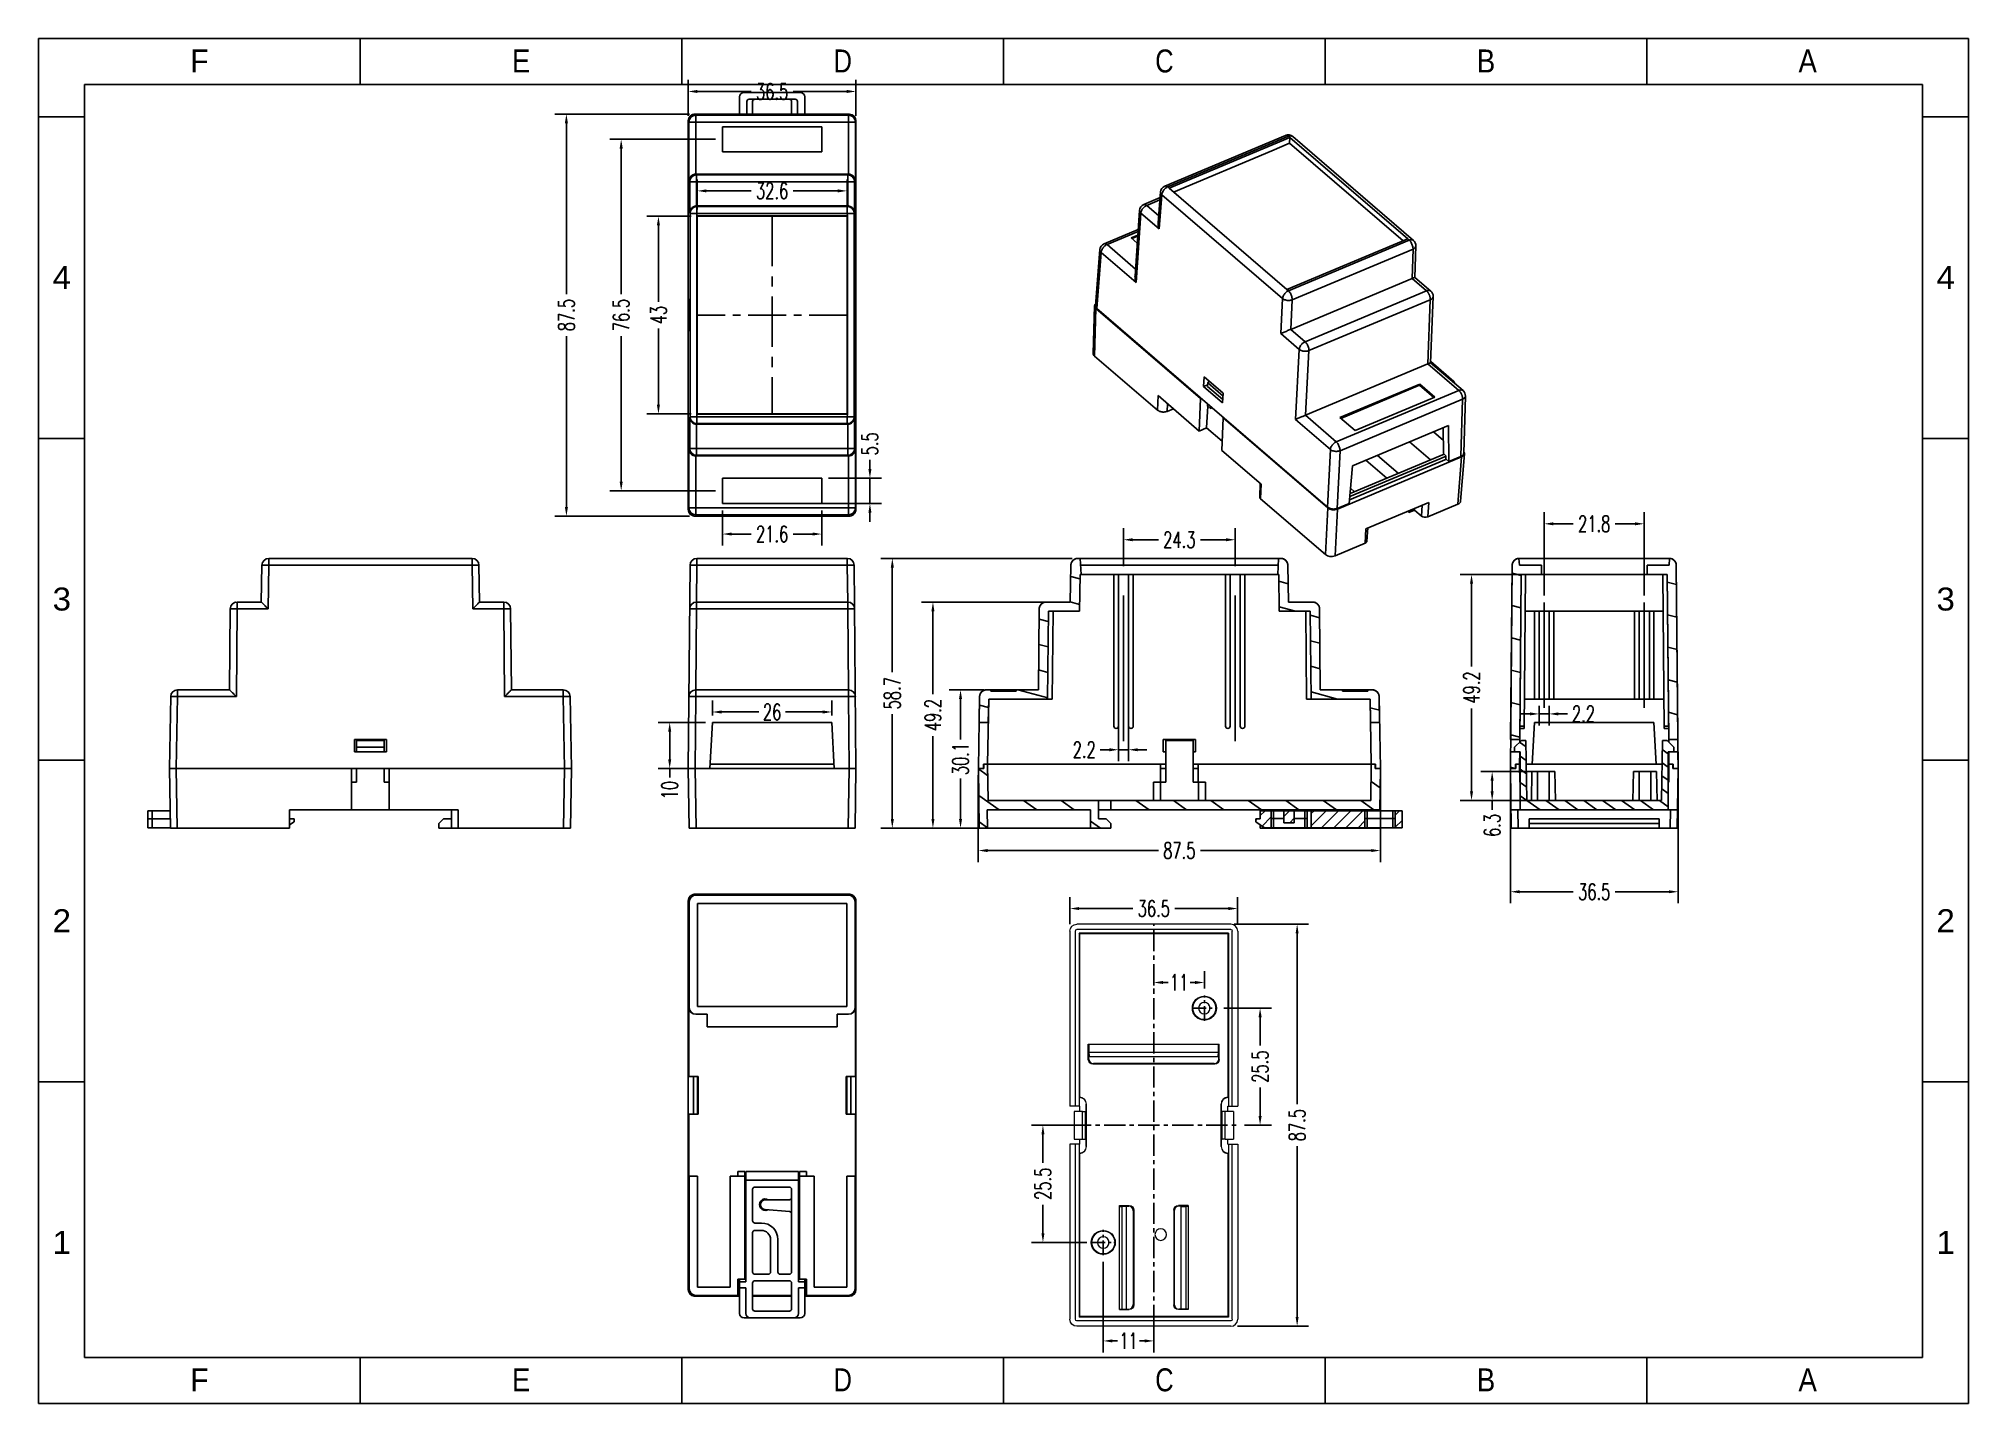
# Model space of a CAD drawing. Header units: millimetres. Extents: x 1616 to 2036, y 150 to 447.
import ezdxf
from ezdxf.enums import TextEntityAlignment as Align

# ---------------------------------------------------------------- set-up
doc = ezdxf.new("R2010")
doc.units = ezdxf.units.MM
doc.linetypes.add('CENTER', pattern=[50.8, 31.75, -6.35, 6.35, -6.35])
doc.layers.add('20', color=7, linetype='Continuous', true_color=0xffffff)
doc.layers.add('dim', color=3, linetype='Continuous')
doc.styles.add('romans', font='romans.shx', dxfattribs={"width": 0.67, "bigfont": 'fangsong.shx'})
doc.styles.add('TEXTSTYLE_0', font='txt', dxfattribs={"width": 0.8})
doc.dimstyles.new('MSTD', dxfattribs={"dimtxt": 3.5, "dimasz": 2, "dimexe": 2.5, "dimexo": 1.5, "dimgap": 1, "dimtad": 0, "dimdsep": 46, "dimtxsty": 'romans', "dimcen": 0, "dimclrd": 5, "dimclre": 5, "dimclrt": 3, "dimadec": 1, "dimazin": 0, "dimtfac": 0.5, "dimtmove": 0, "dimatfit": 3, "dimfxl": 1, "dimarcsym": 0})

msp = doc.modelspace()

# ---------------------------------------------------------------- blocks, each defined once
blk = doc.blocks.new('*D43')
at = {"color": 5, "lineweight": -2, "transparency": 16777216}
for p, q in [((1820.27, 287), (1820.27, 268.12)), ((1907.77, 287), (1907.77, 268.12)), ((1822.27, 270.62), (1859.45, 270.62)), ((1905.77, 270.62), (1868.6, 270.62))]:
    blk.add_line(p, q, dxfattribs=at)
at = {"color": 5, "transparency": 16777216}
for points in [[(1822.27, 270.96), (1822.27, 270.29), (1820.27, 270.62)], [(1905.77, 270.96), (1905.77, 270.29), (1907.77, 270.62)]]:
    blk.add_solid(points, dxfattribs=at)
at = {"layer": 'Defpoints', "color": 0, "transparency": 16777216}
for p in [(1820.27, 288.5), (1907.77, 288.5), (1907.77, 270.62)]:
    blk.add_point(p, dxfattribs=at)
at = {"color": 3, "transparency": 16777216, "insert": (1864.02, 270.62), "char_height": 3.5, "attachment_point": 5, "style": 'romans'}
blk.add_mtext('87.5', dxfattribs=at)
blk = doc.blocks.new('*D29')
at = {"color": 5, "lineweight": -2, "transparency": 16777216}
for p, q in [((1840.68, 334.2), (1799.05, 334.2)), ((1801.55, 332.2), (1801.55, 309.42)), ((1801.55, 277.5), (1801.55, 300.28)), ((1824.06, 275.5), (1799.05, 275.5))]:
    blk.add_line(p, q, dxfattribs=at)
at = {"color": 5, "transparency": 16777216}
for points in [[(1801.22, 332.2), (1801.89, 332.2), (1801.55, 334.2)], [(1801.22, 277.5), (1801.89, 277.5), (1801.55, 275.5)]]:
    blk.add_solid(points, dxfattribs=at)
at = {"layer": 'Defpoints', "color": 0, "transparency": 16777216}
for p in [(1842.18, 334.2), (1801.55, 275.5), (1825.56, 275.5)]:
    blk.add_point(p, dxfattribs=at)
at = {"color": 3, "transparency": 16777216, "insert": (1801.55, 304.85), "char_height": 3.5, "attachment_point": 5, "rotation": 90, "style": 'romans'}
blk.add_mtext('58.7', dxfattribs=at)
blk = doc.blocks.new('*D44')
at = {"color": 5, "lineweight": -2, "transparency": 16777216}
for p, q in [((1936.06, 287), (1936.06, 259.16)), ((1972.56, 287), (1972.56, 259.16)), ((1938.06, 261.66), (1949.74, 261.66)), ((1970.56, 261.66), (1958.89, 261.66))]:
    blk.add_line(p, q, dxfattribs=at)
at = {"color": 5, "transparency": 16777216}
for points in [[(1938.06, 261.99), (1938.06, 261.33), (1936.06, 261.66)], [(1970.56, 261.99), (1970.56, 261.33), (1972.56, 261.66)]]:
    blk.add_solid(points, dxfattribs=at)
at = {"layer": 'Defpoints', "color": 0, "transparency": 16777216}
for p in [(1936.06, 288.5), (1972.56, 288.5), (1972.56, 261.66)]:
    blk.add_point(p, dxfattribs=at)
at = {"color": 3, "transparency": 16777216, "insert": (1954.31, 261.66), "char_height": 3.5, "attachment_point": 5, "style": 'romans'}
blk.add_mtext('36.5', dxfattribs=at)
blk = doc.blocks.new('*D45')
at = {"color": 5, "lineweight": -2, "transparency": 16777216}
for p, q in [((1944.27, 287.8), (1929.6, 287.8)), ((1932.1, 285.8), (1932.1, 283.5)), ((1945.46, 281.5), (1929.6, 281.5)), ((1932.1, 281.5), (1932.1, 279.5))]:
    blk.add_line(p, q, dxfattribs=at)
at = {"color": 5, "transparency": 16777216}
for points in [[(1931.76, 285.8), (1932.43, 285.8), (1932.1, 287.8)], [(1931.76, 283.5), (1932.43, 283.5), (1932.1, 281.5)]]:
    blk.add_solid(points, dxfattribs=at)
at = {"layer": 'Defpoints', "color": 0, "transparency": 16777216}
for p in [(1945.77, 287.8), (1932.1, 281.5), (1946.96, 281.5)]:
    blk.add_point(p, dxfattribs=at)
at = {"color": 3, "transparency": 16777216, "insert": (1932.1, 276.1), "char_height": 3.5, "attachment_point": 5, "rotation": 90, "style": 'romans'}
blk.add_mtext('6.3', dxfattribs=at)
blk = doc.blocks.new('*D46')
at = {"color": 5, "lineweight": -2, "transparency": 16777216}
for p, q in [((1941.31, 330.7), (1925.11, 330.7)), ((1927.61, 328.7), (1927.61, 310.67)), ((1927.61, 283.5), (1927.61, 301.53)), ((1944.38, 281.5), (1925.11, 281.5))]:
    blk.add_line(p, q, dxfattribs=at)
at = {"color": 5, "transparency": 16777216}
for points in [[(1927.28, 328.7), (1927.94, 328.7), (1927.61, 330.7)], [(1927.28, 283.5), (1927.94, 283.5), (1927.61, 281.5)]]:
    blk.add_solid(points, dxfattribs=at)
at = {"layer": 'Defpoints', "color": 0, "transparency": 16777216}
for p in [(1927.61, 330.7), (1942.81, 330.7), (1945.88, 281.5)]:
    blk.add_point(p, dxfattribs=at)
at = {"color": 3, "transparency": 16777216, "insert": (1927.61, 306.1), "char_height": 3.5, "attachment_point": 5, "rotation": 90, "style": 'romans'}
blk.add_mtext('49.2', dxfattribs=at)
blk = doc.blocks.new('*D47')
at = {"color": 5, "lineweight": -2, "transparency": 16777216}
for p, q in [((1762.39, 300), (1762.39, 303.28)), ((1788.39, 300), (1788.39, 303.28)), ((1764.39, 300.78), (1772.5, 300.78)), ((1786.39, 300.78), (1778.29, 300.78))]:
    blk.add_line(p, q, dxfattribs=at)
at = {"color": 5, "transparency": 16777216}
for points in [[(1764.39, 301.11), (1764.39, 300.44), (1762.39, 300.78)], [(1786.39, 301.11), (1786.39, 300.44), (1788.39, 300.78)]]:
    blk.add_solid(points, dxfattribs=at)
at = {"layer": 'Defpoints', "color": 0, "transparency": 16777216}
for p in [(1762.39, 298.5), (1788.39, 300.78), (1788.39, 298.5)]:
    blk.add_point(p, dxfattribs=at)
at = {"color": 3, "transparency": 16777216, "insert": (1775.39, 300.78), "char_height": 3.5, "attachment_point": 5, "style": 'romans'}
blk.add_mtext('26', dxfattribs=at)
blk = doc.blocks.new('*D48')
at = {"color": 5, "lineweight": -2, "transparency": 16777216}
for p, q in [((1760.89, 298.5), (1750.6, 298.5)), ((1753.1, 296.5), (1753.1, 290.5)), ((1760.37, 288.5), (1750.6, 288.5)), ((1753.1, 288.5), (1753.1, 286.5))]:
    blk.add_line(p, q, dxfattribs=at)
at = {"color": 5, "transparency": 16777216}
for points in [[(1752.76, 296.5), (1753.43, 296.5), (1753.1, 298.5)], [(1752.76, 290.5), (1753.43, 290.5), (1753.1, 288.5)]]:
    blk.add_solid(points, dxfattribs=at)
at = {"layer": 'Defpoints', "color": 0, "transparency": 16777216}
for p in [(1762.39, 298.5), (1753.1, 288.5), (1761.87, 288.5)]:
    blk.add_point(p, dxfattribs=at)
at = {"color": 3, "transparency": 16777216, "insert": (1753.1, 283.77), "char_height": 3.5, "attachment_point": 5, "rotation": 90, "style": 'romans'}
blk.add_mtext('10', dxfattribs=at)
blk = doc.blocks.new('*D49')
at = {"color": 5, "lineweight": -2, "transparency": 16777216}
for p, q in [((1821.52, 305.6), (1813.9, 305.6)), ((1816.4, 303.6), (1816.4, 294.79)), ((1816.4, 277.5), (1816.4, 286.31)), ((1821.52, 275.5), (1813.9, 275.5))]:
    blk.add_line(p, q, dxfattribs=at)
at = {"color": 5, "transparency": 16777216}
for points in [[(1816.06, 303.6), (1816.73, 303.6), (1816.4, 305.6)], [(1816.06, 277.5), (1816.73, 277.5), (1816.4, 275.5)]]:
    blk.add_solid(points, dxfattribs=at)
at = {"layer": 'Defpoints', "color": 0, "transparency": 16777216}
for p in [(1823.02, 305.6), (1816.4, 275.5), (1823.02, 275.5)]:
    blk.add_point(p, dxfattribs=at)
at = {"color": 3, "transparency": 16777216, "insert": (1816.4, 290.55), "char_height": 3.5, "attachment_point": 5, "rotation": 90, "style": 'romans'}
blk.add_mtext('30.1', dxfattribs=at)
blk = doc.blocks.new('*D50')
at = {"color": 5, "lineweight": -2, "transparency": 16777216}
for p, q in [((1836.14, 324.7), (1807.89, 324.7)), ((1810.39, 322.7), (1810.39, 304.67)), ((1810.39, 277.5), (1810.39, 295.53)), ((1824.06, 275.5), (1807.89, 275.5))]:
    blk.add_line(p, q, dxfattribs=at)
at = {"color": 5, "transparency": 16777216}
for points in [[(1810.06, 322.7), (1810.72, 322.7), (1810.39, 324.7)], [(1810.06, 277.5), (1810.72, 277.5), (1810.39, 275.5)]]:
    blk.add_solid(points, dxfattribs=at)
at = {"layer": 'Defpoints', "color": 0, "transparency": 16777216}
for p in [(1837.64, 324.7), (1810.39, 275.5), (1825.56, 275.5)]:
    blk.add_point(p, dxfattribs=at)
at = {"color": 3, "transparency": 16777216, "insert": (1810.39, 300.1), "char_height": 3.5, "attachment_point": 5, "rotation": 90, "style": 'romans'}
blk.add_mtext('49.2', dxfattribs=at)
blk = doc.blocks.new('*D51')
at = {"color": 5, "lineweight": -2, "transparency": 16777216}
for p, q in [((1851.87, 334.2), (1851.87, 340.76)), ((1876.17, 334.2), (1876.17, 340.76)), ((1853.87, 338.26), (1859.45, 338.26)), ((1874.17, 338.26), (1868.6, 338.26))]:
    blk.add_line(p, q, dxfattribs=at)
at = {"color": 5, "transparency": 16777216}
for points in [[(1853.87, 338.6), (1853.87, 337.93), (1851.87, 338.26)], [(1874.17, 338.6), (1874.17, 337.93), (1876.17, 338.26)]]:
    blk.add_solid(points, dxfattribs=at)
at = {"layer": 'Defpoints', "color": 0, "transparency": 16777216}
for p in [(1876.17, 338.26), (1851.87, 332.7), (1876.17, 332.7)]:
    blk.add_point(p, dxfattribs=at)
at = {"color": 3, "transparency": 16777216, "insert": (1864.02, 338.26), "char_height": 3.5, "attachment_point": 5, "style": 'romans'}
blk.add_mtext('24.3', dxfattribs=at)
blk = doc.blocks.new('*D52')
at = {"color": 5, "lineweight": -2, "transparency": 16777216}
for p, q in [((1850.77, 298.94), (1850.77, 290.06)), ((1852.97, 298.94), (1852.97, 290.06)), ((1848.77, 292.56), (1846.77, 292.56)), ((1852.97, 292.56), (1850.77, 292.56)), ((1854.97, 292.56), (1856.97, 292.56))]:
    blk.add_line(p, q, dxfattribs=at)
at = {"color": 5, "transparency": 16777216}
for points in [[(1848.77, 292.89), (1848.77, 292.22), (1850.77, 292.56)], [(1854.97, 292.89), (1854.97, 292.22), (1852.97, 292.56)]]:
    blk.add_solid(points, dxfattribs=at)
at = {"layer": 'Defpoints', "color": 0, "transparency": 16777216}
for p in [(1850.77, 300.44), (1852.97, 300.44), (1850.77, 292.56)]:
    blk.add_point(p, dxfattribs=at)
at = {"color": 3, "transparency": 16777216, "insert": (1843.32, 292.56), "char_height": 3.5, "attachment_point": 5, "style": 'romans'}
blk.add_mtext('2.2', dxfattribs=at)
blk = doc.blocks.new('*D53')
at = {"color": 5, "lineweight": -2, "transparency": 16777216}
for p, q in [((1943.41, 326.11), (1943.41, 344.23)), ((1945.41, 341.73), (1949.74, 341.73)), ((1963.21, 341.73), (1958.89, 341.73)), ((1965.21, 326.11), (1965.21, 344.23))]:
    blk.add_line(p, q, dxfattribs=at)
at = {"color": 5, "transparency": 16777216}
for points in [[(1945.41, 342.06), (1945.41, 341.4), (1943.41, 341.73)], [(1963.21, 342.06), (1963.21, 341.4), (1965.21, 341.73)]]:
    blk.add_solid(points, dxfattribs=at)
at = {"layer": 'Defpoints', "color": 0, "transparency": 16777216}
for p in [(1965.21, 341.73), (1943.41, 324.61), (1965.21, 324.61)]:
    blk.add_point(p, dxfattribs=at)
at = {"color": 3, "transparency": 16777216, "insert": (1954.31, 341.73), "char_height": 3.5, "attachment_point": 5, "style": 'romans'}
blk.add_mtext('21.8', dxfattribs=at)
blk = doc.blocks.new('*D54')
at = {"color": 5, "lineweight": -2, "transparency": 16777216}
for p, q in [((1940.31, 300.36), (1938.31, 300.36)), ((1942.31, 302.1), (1942.31, 297.86)), ((1942.31, 300.36), (1944.51, 300.36)), ((1944.51, 302.1), (1944.51, 297.86)), ((1946.51, 300.36), (1948.51, 300.36))]:
    blk.add_line(p, q, dxfattribs=at)
at = {"color": 5, "transparency": 16777216}
for points in [[(1940.31, 300.69), (1940.31, 300.03), (1942.31, 300.36)], [(1946.51, 300.69), (1946.51, 300.03), (1944.51, 300.36)]]:
    blk.add_solid(points, dxfattribs=at)
at = {"layer": 'Defpoints', "color": 0, "transparency": 16777216}
for p in [(1942.31, 303.6), (1944.51, 303.6), (1944.51, 300.36)]:
    blk.add_point(p, dxfattribs=at)
at = {"color": 3, "transparency": 16777216, "insert": (1951.97, 300.36), "char_height": 3.5, "attachment_point": 5, "style": 'romans'}
blk.add_mtext('2.2', dxfattribs=at)
blk = doc.blocks.new('SUN_6HWZ35TKXU86YGHH1AY77V3D6FJ')
at = {"color": 7, "linetype": 'Continuous'}
for p, q in [((-420, 297), (0, 297)), ((-420, 0), (-420, 297)), ((-350, 287), (-350, 297)), ((-280, 287), (-280, 297)), ((-210, 287), (-210, 297)), ((-140, 287), (-140, 297)), ((-70, 287), (-70, 297)), ((0, 0), (0, 297)), ((-410, 287), (-10, 287)), ((-410, 10), (-410, 287)), ((-10, 10), (-10, 287)), ((-420, 280), (-410, 280)), ((-10, 280), (0, 280)), ((-420, 210), (-410, 210)), ((-10, 210), (0, 210)), ((-420, 140), (-410, 140)), ((-10, 140), (0, 140)), ((-420, 70), (-410, 70)), ((-10, 70), (0, 70)), ((-410, 10), (-10, 10)), ((-350, 0), (-350, 10)), ((-280, 0), (-280, 10)), ((-210, 0), (-210, 10)), ((-140, 0), (-140, 10)), ((-70, 0), (-70, 10)), ((-420, 0), (0, 0))]:
    blk.add_line(p, q, dxfattribs=at)
at = {"color": 2, "linetype": 'Continuous', "style": 'TEXTSTYLE_0'}
for s, width, p, p2 in [('F', 1.2, (-386.98, 289.63), (-382.98, 289.63)), ('E', 1.2, (-316.98, 289.63), (-312.98, 289.63)), ('D', 1.2, (-246.98, 289.63), (-242.98, 289.63)), ('C', 1.2, (-176.98, 289.63), (-172.98, 289.63)), ('B', 1.2, (-106.98, 289.63), (-102.98, 289.63)), ('A', 1.2, (-36.98, 289.63), (-32.98, 289.63)), ('4', 1.2, (-416.95, 242.54), (-412.95, 242.54)), ('4', 1.2, (-6.95, 242.54), (-2.95, 242.54)), ('3', 1.2, (-416.95, 172.54), (-412.95, 172.54)), ('3', 1.2, (-6.95, 172.54), (-2.95, 172.54)), ('2', 1.2, (-416.95, 102.54), (-412.95, 102.54)), ('2', 1.2, (-6.95, 102.54), (-2.95, 102.54)), ('1', 2.4, (-416.95, 32.54), (-412.95, 32.54)), ('1', 2.4, (-6.95, 32.54), (-2.95, 32.54)), ('F', 1.2, (-386.98, 2.63), (-382.98, 2.63)), ('E', 1.2, (-316.98, 2.63), (-312.98, 2.63)), ('D', 1.2, (-246.98, 2.63), (-242.98, 2.63)), ('C', 1.2, (-176.98, 2.63), (-172.98, 2.63)), ('B', 1.2, (-106.98, 2.63), (-102.98, 2.63)), ('A', 1.2, (-36.98, 2.63), (-32.98, 2.63))]:
    blk.add_text(s, height=5, dxfattribs=dict(at, width=width)).set_placement(p, p2, align=Align.FIT)
blk = doc.blocks.new('*D30')
at = {"layer": 'Defpoints', "color": 0, "transparency": 16777216}
for p in [(1876.71, 258), (1840.21, 253.11), (1876.71, 253.11)]:
    blk.add_point(p, dxfattribs=at)
at = {"layer": 'dim', "color": 5, "lineweight": -2, "transparency": 16777216}
for p, q in [((1840.21, 254.61), (1840.21, 260.5)), ((1876.71, 254.61), (1876.71, 260.5)), ((1842.21, 258), (1853.89, 258)), ((1874.71, 258), (1863.04, 258))]:
    blk.add_line(p, q, dxfattribs=at)
at = {"layer": 'dim', "color": 5, "transparency": 16777216}
for points in [[(1842.21, 258.34), (1842.21, 257.67), (1840.21, 258)], [(1874.71, 258.34), (1874.71, 257.67), (1876.71, 258)]]:
    blk.add_solid(points, dxfattribs=at)
at = {"layer": 'dim', "color": 3, "transparency": 16777216, "insert": (1858.46, 258), "char_height": 3.5, "attachment_point": 5, "style": 'romans'}
blk.add_mtext('36.5', dxfattribs=at)
blk = doc.blocks.new('*D31')
at = {"layer": 'Defpoints', "color": 0, "transparency": 16777216}
for p in [(1874.46, 254.61), (1875.21, 167.12), (1889.65, 167.12)]:
    blk.add_point(p, dxfattribs=at)
at = {"layer": 'dim', "color": 5, "lineweight": -2, "transparency": 16777216}
for p, q in [((1875.96, 254.61), (1892.15, 254.61)), ((1889.65, 252.61), (1889.65, 215.44)), ((1889.65, 169.12), (1889.65, 206.29)), ((1876.71, 167.12), (1892.15, 167.12))]:
    blk.add_line(p, q, dxfattribs=at)
at = {"layer": 'dim', "color": 5, "transparency": 16777216}
for points in [[(1889.32, 252.61), (1889.98, 252.61), (1889.65, 254.61)], [(1889.32, 169.12), (1889.98, 169.12), (1889.65, 167.12)]]:
    blk.add_solid(points, dxfattribs=at)
at = {"layer": 'dim', "color": 3, "transparency": 16777216, "insert": (1889.65, 210.86), "char_height": 3.5, "attachment_point": 5, "rotation": 90, "style": 'romans'}
blk.add_mtext('87.5', dxfattribs=at)
blk = doc.blocks.new('*D32')
at = {"layer": 'Defpoints', "color": 0, "transparency": 16777216}
for p in [(1858.46, 242.12), (1869.46, 241.91), (1869.46, 239.09)]:
    blk.add_point(p, dxfattribs=at)
at = {"layer": 'dim', "color": 5, "lineweight": -2, "transparency": 16777216}
for p, q in [((1869.46, 240.59), (1869.46, 244.41)), ((1858.46, 240.62), (1858.46, 239.41)), ((1860.46, 241.91), (1861.57, 241.91)), ((1867.46, 241.91), (1866.36, 241.91))]:
    blk.add_line(p, q, dxfattribs=at)
at = {"layer": 'dim', "color": 5, "transparency": 16777216}
for points in [[(1860.46, 242.25), (1860.46, 241.58), (1858.46, 241.91)], [(1867.46, 242.25), (1867.46, 241.58), (1869.46, 241.91)]]:
    blk.add_solid(points, dxfattribs=at)
at = {"layer": 'dim', "color": 3, "transparency": 16777216, "insert": (1863.96, 241.91), "char_height": 3.5, "attachment_point": 5, "style": 'romans'}
blk.add_mtext('11', dxfattribs=at)
blk = doc.blocks.new('*D33')
at = {"layer": 'Defpoints', "color": 0, "transparency": 16777216}
for p in [(1872.21, 236.34), (1876.71, 210.86), (1881.59, 210.86)]:
    blk.add_point(p, dxfattribs=at)
at = {"layer": 'dim', "color": 5, "lineweight": -2, "transparency": 16777216}
for p, q in [((1873.71, 236.34), (1884.09, 236.34)), ((1881.59, 234.34), (1881.59, 228.17)), ((1881.59, 212.86), (1881.59, 219.03)), ((1878.21, 210.86), (1884.09, 210.86))]:
    blk.add_line(p, q, dxfattribs=at)
at = {"layer": 'dim', "color": 5, "transparency": 16777216}
for points in [[(1881.26, 234.34), (1881.93, 234.34), (1881.59, 236.34)], [(1881.26, 212.86), (1881.93, 212.86), (1881.59, 210.86)]]:
    blk.add_solid(points, dxfattribs=at)
at = {"layer": 'dim', "color": 3, "transparency": 16777216, "insert": (1881.59, 223.6), "char_height": 3.5, "attachment_point": 5, "rotation": 90, "style": 'romans'}
blk.add_mtext('25.5', dxfattribs=at)
blk = doc.blocks.new('*D34')
at = {"layer": 'Defpoints', "color": 0, "transparency": 16777216}
for p in [(1847.46, 182.59), (1858.46, 171.31), (1858.46, 163.91)]:
    blk.add_point(p, dxfattribs=at)
at = {"layer": 'dim', "color": 5, "lineweight": -2, "transparency": 16777216}
for p, q in [((1847.46, 181.09), (1847.46, 161.41)), ((1858.46, 169.81), (1858.46, 161.41)), ((1849.46, 163.91), (1850.57, 163.91)), ((1856.46, 163.91), (1855.36, 163.91))]:
    blk.add_line(p, q, dxfattribs=at)
at = {"layer": 'dim', "color": 5, "transparency": 16777216}
for points in [[(1849.46, 164.25), (1849.46, 163.58), (1847.46, 163.91)], [(1856.46, 164.25), (1856.46, 163.58), (1858.46, 163.91)]]:
    blk.add_solid(points, dxfattribs=at)
at = {"layer": 'dim', "color": 3, "transparency": 16777216, "insert": (1852.96, 163.91), "char_height": 3.5, "attachment_point": 5, "style": 'romans'}
blk.add_mtext('11', dxfattribs=at)
blk = doc.blocks.new('*D35')
at = {"layer": 'Defpoints', "color": 0, "transparency": 16777216}
for p in [(1834.33, 210.86), (1845.35, 210.86), (1845.35, 185.34)]:
    blk.add_point(p, dxfattribs=at)
at = {"layer": 'dim', "color": 5, "lineweight": -2, "transparency": 16777216}
for p, q in [((1843.85, 210.86), (1831.83, 210.86)), ((1834.33, 208.86), (1834.33, 202.68)), ((1834.33, 187.34), (1834.33, 193.53)), ((1843.85, 185.34), (1831.83, 185.34))]:
    blk.add_line(p, q, dxfattribs=at)
at = {"layer": 'dim', "color": 5, "transparency": 16777216}
for points in [[(1834, 208.86), (1834.66, 208.86), (1834.33, 210.86)], [(1834, 187.34), (1834.66, 187.34), (1834.33, 185.34)]]:
    blk.add_solid(points, dxfattribs=at)
at = {"layer": 'dim', "color": 3, "transparency": 16777216, "insert": (1834.33, 198.1), "char_height": 3.5, "attachment_point": 5, "rotation": 90, "style": 'romans'}
blk.add_mtext('25.5', dxfattribs=at)
blk = doc.blocks.new('*D36')
at = {"layer": 'Defpoints', "color": 0, "transparency": 16777216}
for p in [(1791.69, 414.18), (1759.1, 408.65), (1791.69, 408.39)]:
    blk.add_point(p, dxfattribs=at)
at = {"layer": 'dim', "color": 5, "lineweight": -2, "transparency": 16777216}
for p, q in [((1759.1, 410.15), (1759.1, 416.68)), ((1791.69, 409.89), (1791.69, 416.68)), ((1761.1, 414.18), (1770.82, 414.18)), ((1789.69, 414.18), (1779.97, 414.18))]:
    blk.add_line(p, q, dxfattribs=at)
at = {"layer": 'dim', "color": 5, "transparency": 16777216}
for points in [[(1761.1, 414.51), (1761.1, 413.84), (1759.1, 414.18)], [(1789.69, 414.51), (1789.69, 413.84), (1791.69, 414.18)]]:
    blk.add_solid(points, dxfattribs=at)
at = {"layer": 'dim', "color": 3, "transparency": 16777216, "insert": (1775.39, 414.18), "char_height": 3.5, "attachment_point": 5, "style": 'romans'}
blk.add_mtext('32.6', dxfattribs=at)
blk = doc.blocks.new('*D37')
at = {"layer": 'Defpoints', "color": 0, "transparency": 16777216}
for p in [(1759.29, 408.65), (1750.65, 365.65), (1759.29, 365.65)]:
    blk.add_point(p, dxfattribs=at)
at = {"layer": 'dim', "color": 5, "lineweight": -2, "transparency": 16777216}
for p, q in [((1757.79, 408.65), (1748.15, 408.65)), ((1750.65, 406.65), (1750.65, 390.05)), ((1750.65, 367.65), (1750.65, 384.25)), ((1757.79, 365.65), (1748.15, 365.65))]:
    blk.add_line(p, q, dxfattribs=at)
at = {"layer": 'dim', "color": 5, "transparency": 16777216}
for points in [[(1750.31, 406.65), (1750.98, 406.65), (1750.65, 408.65)], [(1750.31, 367.65), (1750.98, 367.65), (1750.65, 365.65)]]:
    blk.add_solid(points, dxfattribs=at)
at = {"layer": 'dim', "color": 3, "transparency": 16777216, "insert": (1750.65, 387.15), "char_height": 3.5, "attachment_point": 5, "rotation": 90, "style": 'romans'}
blk.add_mtext('43', dxfattribs=at)
blk = doc.blocks.new('*D38')
at = {"layer": 'Defpoints', "color": 0, "transparency": 16777216}
for p in [(1793.64, 435.81), (1757.14, 429.01), (1793.64, 429.01)]:
    blk.add_point(p, dxfattribs=at)
at = {"layer": 'dim', "color": 5, "lineweight": -2, "transparency": 16777216}
for p, q in [((1757.14, 430.51), (1757.14, 438.31)), ((1793.64, 430.51), (1793.64, 438.31)), ((1759.14, 435.81), (1770.82, 435.81)), ((1791.64, 435.81), (1779.97, 435.81))]:
    blk.add_line(p, q, dxfattribs=at)
at = {"layer": 'dim', "color": 5, "transparency": 16777216}
for points in [[(1759.14, 436.15), (1759.14, 435.48), (1757.14, 435.81)], [(1791.64, 436.15), (1791.64, 435.48), (1793.64, 435.81)]]:
    blk.add_solid(points, dxfattribs=at)
at = {"layer": 'dim', "color": 3, "transparency": 16777216, "insert": (1775.39, 435.81), "char_height": 3.5, "attachment_point": 5, "style": 'romans'}
blk.add_mtext('36.5', dxfattribs=at)
blk = doc.blocks.new('*D39')
at = {"layer": 'Defpoints', "color": 0, "transparency": 16777216}
for p in [(1758.93, 430.9), (1730.62, 343.4), (1758.93, 343.4)]:
    blk.add_point(p, dxfattribs=at)
at = {"layer": 'dim', "color": 5, "lineweight": -2, "transparency": 16777216}
for p, q in [((1757.43, 430.9), (1728.12, 430.9)), ((1730.62, 428.9), (1730.62, 391.73)), ((1730.62, 345.4), (1730.62, 382.58)), ((1757.43, 343.4), (1728.12, 343.4))]:
    blk.add_line(p, q, dxfattribs=at)
at = {"layer": 'dim', "color": 5, "transparency": 16777216}
for points in [[(1730.28, 428.9), (1730.95, 428.9), (1730.62, 430.9)], [(1730.28, 345.4), (1730.95, 345.4), (1730.62, 343.4)]]:
    blk.add_solid(points, dxfattribs=at)
at = {"layer": 'dim', "color": 3, "transparency": 16777216, "insert": (1730.62, 387.15), "char_height": 3.5, "attachment_point": 5, "rotation": 90, "style": 'romans'}
blk.add_mtext('87.5', dxfattribs=at)
blk = doc.blocks.new('*D40')
at = {"layer": 'Defpoints', "color": 0, "transparency": 16777216}
for p in [(1742.54, 425.4), (1764.6, 425.4), (1764.6, 348.9)]:
    blk.add_point(p, dxfattribs=at)
at = {"layer": 'dim', "color": 5, "lineweight": -2, "transparency": 16777216}
for p, q in [((1763.1, 425.4), (1740.04, 425.4)), ((1742.54, 423.4), (1742.54, 391.73)), ((1742.54, 350.9), (1742.54, 382.58)), ((1763.1, 348.9), (1740.04, 348.9))]:
    blk.add_line(p, q, dxfattribs=at)
at = {"layer": 'dim', "color": 5, "transparency": 16777216}
for points in [[(1742.21, 423.4), (1742.88, 423.4), (1742.54, 425.4)], [(1742.21, 350.9), (1742.88, 350.9), (1742.54, 348.9)]]:
    blk.add_solid(points, dxfattribs=at)
at = {"layer": 'dim', "color": 3, "transparency": 16777216, "insert": (1742.54, 387.15), "char_height": 3.5, "attachment_point": 5, "rotation": 90, "style": 'romans'}
blk.add_mtext('76.5', dxfattribs=at)
blk = doc.blocks.new('*D41')
at = {"layer": 'Defpoints', "color": 0, "transparency": 16777216}
for p in [(1764.6, 346.15), (1786.19, 346.15), (1786.19, 339.5)]:
    blk.add_point(p, dxfattribs=at)
at = {"layer": 'dim', "color": 5, "lineweight": -2, "transparency": 16777216}
for p, q in [((1764.6, 344.65), (1764.6, 337)), ((1786.19, 344.65), (1786.19, 337)), ((1766.6, 339.5), (1770.82, 339.5)), ((1784.19, 339.5), (1779.97, 339.5))]:
    blk.add_line(p, q, dxfattribs=at)
at = {"layer": 'dim', "color": 5, "transparency": 16777216}
for points in [[(1766.6, 339.84), (1766.6, 339.17), (1764.6, 339.5)], [(1784.19, 339.84), (1784.19, 339.17), (1786.19, 339.5)]]:
    blk.add_solid(points, dxfattribs=at)
at = {"layer": 'dim', "color": 3, "transparency": 16777216, "insert": (1775.39, 339.5), "char_height": 3.5, "attachment_point": 5, "style": 'romans'}
blk.add_mtext('21.6', dxfattribs=at)
blk = doc.blocks.new('*D42')
at = {"layer": 'Defpoints', "color": 0, "transparency": 16777216}
for p in [(1786.19, 351.65), (1796.68, 351.65), (1784.73, 346.15)]:
    blk.add_point(p, dxfattribs=at)
at = {"layer": 'dim', "color": 5, "lineweight": -2, "transparency": 16777216}
for p, q in [((1796.68, 353.65), (1796.68, 355.65)), ((1787.69, 351.65), (1799.18, 351.65)), ((1796.68, 346.15), (1796.68, 351.65)), ((1786.23, 346.15), (1799.18, 346.15)), ((1796.68, 344.15), (1796.68, 342.15))]:
    blk.add_line(p, q, dxfattribs=at)
at = {"layer": 'dim', "color": 5, "transparency": 16777216}
for points in [[(1796.34, 353.65), (1797.01, 353.65), (1796.68, 351.65)], [(1796.34, 344.15), (1797.01, 344.15), (1796.68, 346.15)]]:
    blk.add_solid(points, dxfattribs=at)
at = {"layer": 'dim', "color": 3, "transparency": 16777216, "insert": (1796.68, 359.11), "char_height": 3.5, "attachment_point": 5, "rotation": 90, "style": 'romans'}
blk.add_mtext('5.5', dxfattribs=at)

# ---------------------------------------------------------------- dimensions: what is measured, and where the dimension line sits
at = {"layer": 'dim'}
for base, p1, p2, picture, middle in [((1876.174, 338.263), (1851.874, 332.701), (1876.174, 332.701), '*D51', (1864.024, 338.263)), ((1965.213, 341.731), (1943.413, 324.611), (1965.213, 324.611), '*D53', (1954.313, 341.731)), ((1788.394, 300.778), (1762.394, 298.501), (1788.394, 298.501), '*D47', (1775.394, 300.778)), ((1944.513, 300.36), (1942.313, 303.601), (1944.513, 303.601), '*D54', (1951.97, 300.36)), ((1850.774, 292.558), (1852.974, 300.444), (1850.774, 300.444), '*D52', (1843.318, 292.558)), ((1972.563, 261.66), (1936.063, 288.501), (1972.563, 288.501), '*D44', (1954.313, 261.66))]:
    dim = msp.add_linear_dim(base=base, p1=p1, p2=p2, dimstyle='MSTD')
    dim.commit()
    dim.dimension.update_dxf_attribs({"geometry": picture, "text_midpoint": middle})
dim = msp.add_linear_dim(base=(1801.555, 275.501), p1=(1842.18, 334.201), p2=(1825.564, 275.501), angle=90, dimstyle='MSTD')
dim.commit()
dim.dimension.update_dxf_attribs({"geometry": '*D29', "text_midpoint": (1801.555, 304.851), "dimtype": 160})
for base, p1, p2, picture, middle in [((1927.609, 330.701), (1945.881, 281.501), (1942.813, 330.701), '*D46', (1927.609, 306.101)), ((1810.389, 275.501), (1837.643, 324.701), (1825.564, 275.501), '*D50', (1810.389, 300.101)), ((1816.395, 275.501), (1823.024, 305.601), (1823.024, 275.501), '*D49', (1816.395, 290.551)), ((1753.095, 288.501), (1762.394, 298.501), (1761.869, 288.501), '*D48', (1753.095, 283.77)), ((1932.096, 281.501), (1945.771, 287.798), (1946.964, 281.501), '*D45', (1932.096, 276.1))]:
    dim = msp.add_linear_dim(base=base, p1=p1, p2=p2, angle=90, dimstyle='MSTD')
    dim.commit()
    dim.dimension.update_dxf_attribs({"geometry": picture, "text_midpoint": middle})
dim = msp.add_linear_dim(base=(1907.774, 270.622), p1=(1820.274, 288.501), p2=(1907.774, 288.501), dimstyle='MSTD')
dim.commit()
dim.dimension.update_dxf_attribs({"geometry": '*D43', "text_midpoint": (1864.024, 270.622), "dimtype": 160})
for base, p1, p2, picture, middle in [((1793.644, 435.814), (1757.144, 429.014), (1793.644, 429.014), '*D38', (1775.394, 435.814)), ((1786.192, 339.504), (1764.596, 346.153), (1786.192, 346.153), '*D41', (1775.394, 339.504)), ((1876.713, 258.003), (1840.213, 253.113), (1876.713, 253.113), '*D30', (1858.463, 258.003)), ((1869.463, 241.914), (1858.463, 242.123), (1869.463, 239.088), '*D32', (1863.963, 241.914)), ((1858.463, 163.914), (1847.463, 182.589), (1858.463, 171.306), '*D34', (1852.963, 163.914))]:
    dim = msp.add_linear_dim(base=base, p1=p1, p2=p2, dimstyle='MSTD', override={"dimfxl": 1.25}, dxfattribs=at)
    dim.commit()
    dim.dimension.update_dxf_attribs({"geometry": picture, "text_midpoint": middle})
for base, p1, p2, picture, middle in [((1730.618, 343.403), (1758.928, 430.903), (1758.928, 343.403), '*D39', (1730.618, 387.153)), ((1742.544, 425.403), (1764.596, 348.903), (1764.596, 425.403), '*D40', (1742.544, 387.153)), ((1750.646, 365.653), (1759.288, 408.653), (1759.288, 365.653), '*D37', (1750.646, 387.153)), ((1796.677, 351.653), (1784.728, 346.153), (1786.192, 351.653), '*D42', (1796.677, 359.109)), ((1889.651, 167.115), (1874.463, 254.613), (1875.213, 167.115), '*D31', (1889.651, 210.864))]:
    dim = msp.add_linear_dim(base=base, p1=p1, p2=p2, angle=90, dimstyle='MSTD', override={"dimfxl": 1.25}, dxfattribs=at)
    dim.commit()
    dim.dimension.update_dxf_attribs({"geometry": picture, "text_midpoint": middle})
dim = msp.add_linear_dim(base=(1791.691, 414.178), p1=(1759.096, 408.653), p2=(1791.691, 408.387), text='32.6', dimstyle='MSTD', override={"dimfxl": 1.25}, dxfattribs=at)
dim.commit()
dim.dimension.update_dxf_attribs({"geometry": '*D36', "text_midpoint": (1775.394, 414.178)})
for base, p1, p2, picture, middle in [((1881.593, 210.864), (1872.213, 236.338), (1876.713, 210.864), '*D33', (1881.593, 223.601)), ((1834.329, 210.864), (1845.351, 185.339), (1845.351, 210.864), '*D35', (1834.329, 198.102))]:
    dim = msp.add_linear_dim(base=base, p1=p1, p2=p2, angle=90, text='25.5', dimstyle='MSTD', override={"dimfxl": 1.25}, dxfattribs=at)
    dim.commit()
    dim.dimension.update_dxf_attribs({"geometry": picture, "text_midpoint": middle})

# ---------------------------------------------------------------- hatches: boundary and pattern name
at = {"linetype": 'Continuous'}
h = msp.add_hatch(dxfattribs=at)
h.set_pattern_fill('DEFAULT__2', color=2, scale=5.35918, angle=165, style=0, pattern_type=0)
h.set_pattern_definition([(165, (1553.312, 24.35), (-1.38706, -5.17657), [])])
edge = h.paths.add_edge_path()
edge.add_line((1885.635, 330.701), (1885.42, 330.701))
edge.add_line((1885.603, 334.201), (1885.42, 330.701))
edge.add_line((1886.135, 334.201), (1885.603, 334.201))
edge.add_spline(control_points=[(1887.634, 332.727), (1887.619, 333.594), (1887.001, 334.201), (1886.135, 334.201)], knot_values=[0, 0, 0, 0, 1, 1, 1, 1], weights=[1, 0.8088336, 0.8088336, 1], degree=3, periodic=0)
edge.add_line((1887.634, 332.727), (1887.774, 324.701))
edge.add_line((1893.038, 324.701), (1887.774, 324.701))
edge.add_spline(control_points=[(1894.537, 323.214), (1894.53, 324.087), (1893.91, 324.701), (1893.038, 324.701)], knot_values=[0, 0, 0, 0, 1, 1, 1, 1], weights=[1, 0.8067903, 0.8067903, 1], degree=3, periodic=0)
edge.add_line((1894.537, 323.214), (1894.691, 305.601))
edge.add_line((1899.524, 305.601), (1894.691, 305.601))
edge.add_line((1899.524, 305.301), (1899.524, 305.601))
edge.add_line((1905.024, 305.301), (1899.524, 305.301))
edge.add_line((1905.024, 305.601), (1905.024, 305.301))
edge.add_line((1906.002, 305.601), (1905.024, 305.601))
edge.add_spline(control_points=[(1906.002, 305.601), (1906.869, 305.601), (1907.487, 304.994), (1907.502, 304.127)], knot_values=[0, 0, 0, 0, 1, 1, 1, 1], weights=[1, 0.8088336, 0.8088336, 1], degree=3, periodic=0)
edge.add_line((1907.502, 304.127), (1907.6, 298.501))
edge.add_line((1907.6, 298.501), (1905.616, 298.501))
edge.add_line((1905.527, 303.601), (1905.616, 298.501))
edge.add_line((1905.527, 303.601), (1892.691, 303.601))
edge.add_line((1892.524, 322.701), (1892.691, 303.601))
edge.add_line((1892.524, 322.701), (1885.774, 322.701))
edge.add_line((1885.635, 330.701), (1885.774, 322.701))
edge = h.paths.add_edge_path()
edge.add_line((1842.414, 330.701), (1842.629, 330.701))
edge.add_line((1842.274, 322.701), (1842.414, 330.701))
edge.add_line((1842.274, 322.701), (1835.524, 322.701))
edge.add_line((1835.358, 303.601), (1835.524, 322.701))
edge.add_line((1835.358, 303.601), (1822.522, 303.601))
edge.add_line((1822.433, 298.501), (1822.522, 303.601))
edge.add_line((1820.449, 298.501), (1822.433, 298.501))
edge.add_line((1820.449, 298.501), (1820.547, 304.127))
edge.add_spline(control_points=[(1822.047, 305.601), (1821.18, 305.601), (1820.562, 304.994), (1820.547, 304.127)], knot_values=[0, 0, 0, 0, 1, 1, 1, 1], weights=[1, 0.8088336, 0.8088336, 1], degree=3, periodic=0)
edge.add_line((1823.024, 305.601), (1822.047, 305.601))
edge.add_line((1823.024, 305.301), (1823.024, 305.601))
edge.add_line((1828.524, 305.301), (1823.024, 305.301))
edge.add_line((1828.524, 305.601), (1828.524, 305.301))
edge.add_line((1833.358, 305.601), (1828.524, 305.601))
edge.add_line((1833.358, 305.601), (1833.512, 323.214))
edge.add_spline(control_points=[(1833.512, 323.214), (1833.519, 324.087), (1834.139, 324.701), (1835.011, 324.701)], knot_values=[0, 0, 0, 0, 1, 1, 1, 1], weights=[1, 0.8067903, 0.8067903, 1], degree=3, periodic=0)
edge.add_line((1840.274, 324.701), (1835.011, 324.701))
edge.add_line((1840.274, 324.701), (1840.415, 332.727))
edge.add_spline(control_points=[(1841.914, 334.201), (1841.048, 334.201), (1840.43, 333.594), (1840.415, 332.727)], knot_values=[0, 0, 0, 0, 1, 1, 1, 1], weights=[1, 0.8088336, 0.8088336, 1], degree=3, periodic=0)
edge.add_line((1842.446, 334.201), (1841.914, 334.201))
edge.add_line((1842.629, 330.701), (1842.446, 334.201))
h = msp.add_hatch(dxfattribs=at)
h.set_pattern_fill('DEFAULT__4', color=2, scale=6.816794, angle=165, style=0, pattern_type=0)
h.set_pattern_definition([(165, (1553.312, 24.35), (-1.76432, -6.58452), [])])
edge = h.paths.add_edge_path()
edge.add_line((1938.016, 332.701), (1942.813, 332.701))
edge.add_line((1942.813, 332.701), (1942.813, 330.701))
edge.add_line((1938.424, 330.701), (1942.813, 330.701))
edge.add_line((1938.424, 330.701), (1938.11, 294.801))
edge.add_line((1938.11, 294.801), (1936.118, 294.801))
edge.add_line((1936.449, 332.714), (1936.118, 294.801))
edge.add_spline(control_points=[(1937.937, 334.201), (1937.07, 334.194), (1936.457, 333.581), (1936.449, 332.714)], knot_values=[0, 0, 0, 0, 1, 1, 1, 1], weights=[1, 0.8086432, 0.8086432, 1], degree=3, periodic=0)
edge.add_line((1937.937, 334.201), (1938.016, 332.701))
edge = h.paths.add_edge_path()
edge.add_line((1938.087, 292.101), (1938.063, 289.401))
edge.add_line((1937.163, 289.401), (1938.063, 289.401))
edge.add_line((1937.163, 289.401), (1937.163, 288.501))
edge.add_line((1936.063, 288.501), (1937.163, 288.501))
edge.add_line((1936.095, 292.101), (1936.063, 288.501))
edge.add_line((1936.095, 292.101), (1938.087, 292.101))
edge = h.paths.add_edge_path()
edge.add_line((1970.611, 332.701), (1965.813, 332.701))
edge.add_line((1970.689, 334.201), (1970.611, 332.701))
edge.add_spline(control_points=[(1970.689, 334.201), (1971.556, 334.194), (1972.17, 333.581), (1972.177, 332.714)], knot_values=[0, 0, 0, 0, 1, 1, 1, 1], weights=[1, 0.8086432, 0.8086432, 1], degree=3, periodic=0)
edge.add_line((1972.177, 332.714), (1972.508, 294.801))
edge.add_line((1970.516, 294.801), (1972.508, 294.801))
edge.add_line((1970.203, 330.701), (1970.516, 294.801))
edge.add_line((1970.203, 330.701), (1965.813, 330.701))
edge.add_line((1965.813, 332.701), (1965.813, 330.701))
edge = h.paths.add_edge_path()
edge.add_line((1970.54, 292.101), (1970.563, 289.401))
edge.add_line((1972.532, 292.101), (1970.54, 292.101))
edge.add_line((1972.532, 292.101), (1972.563, 288.501))
edge.add_line((1972.563, 288.501), (1971.463, 288.501))
edge.add_line((1971.463, 289.401), (1971.463, 288.501))
edge.add_line((1971.463, 289.401), (1970.563, 289.401))
h = msp.add_hatch(dxfattribs=at)
h.set_pattern_fill('DEFAULT__3', color=2, scale=2.362037, angle=325, style=0, pattern_type=0)
h.set_pattern_definition([(325, (1553.312, 24.35), (1.354809, 1.934868), [])])
edge = h.paths.add_edge_path()
edge.add_line((1968.963, 281.501), (1939.663, 281.501))
edge.add_line((1968.963, 281.501), (1969.165, 294.601))
edge.add_line((1969.165, 294.601), (1970.165, 294.601))
edge.add_line((1971.665, 293.101), (1970.165, 294.601))
edge.add_line((1971.665, 293.101), (1971.665, 292.101))
edge.add_line((1971.665, 292.101), (1970.432, 292.101))
edge.add_line((1970.432, 279.501), (1970.432, 292.101))
edge.add_line((1938.194, 279.501), (1970.432, 279.501))
edge.add_line((1938.194, 279.501), (1938.194, 292.101))
edge.add_line((1936.962, 292.101), (1938.194, 292.101))
edge.add_line((1936.962, 293.101), (1936.962, 292.101))
edge.add_line((1936.962, 293.101), (1938.462, 294.601))
edge.add_line((1939.462, 294.601), (1938.462, 294.601))
edge.add_line((1939.663, 281.501), (1939.462, 294.601))
h = msp.add_hatch(dxfattribs=at)
h.set_pattern_fill('DEFAULT__1', color=2, scale=4.676027, angle=325, style=0, pattern_type=0)
h.set_pattern_definition([(325, (1553.312, 24.35), (2.68206, 3.830377), [])])
edge = h.paths.add_edge_path()
edge.add_line((1846.413, 277.501), (1846.413, 281.501))
edge.add_line((1848.113, 277.501), (1846.413, 277.501))
edge.add_line((1849.113, 276.501), (1848.113, 277.501))
edge.add_line((1849.113, 275.501), (1849.113, 276.501))
edge.add_line((1849.113, 275.501), (1844.713, 275.501))
edge.add_line((1844.713, 275.501), (1844.713, 279.501))
edge.add_line((1822.213, 279.501), (1844.713, 279.501))
edge.add_line((1822.213, 279.501), (1822.275, 275.501))
edge.add_line((1822.275, 275.501), (1820.474, 275.501))
edge.add_line((1820.274, 288.501), (1820.474, 275.501))
edge.add_line((1821.444, 288.501), (1820.274, 288.501))
edge.add_line((1821.444, 288.501), (1821.444, 289.401))
edge.add_line((1822.261, 289.401), (1821.444, 289.401))
edge.add_line((1822.261, 289.401), (1822.382, 281.501))
edge.add_line((1822.382, 281.501), (1846.413, 281.501))
edge = h.paths.add_edge_path()
edge.add_line((1907.636, 279.501), (1849.113, 279.501))
edge.add_line((1849.113, 279.501), (1849.113, 281.501))
edge.add_line((1849.113, 281.501), (1905.667, 281.501))
edge.add_line((1905.788, 289.401), (1905.667, 281.501))
edge.add_line((1906.604, 289.401), (1905.788, 289.401))
edge.add_line((1906.604, 289.401), (1906.604, 288.501))
edge.add_line((1907.774, 288.501), (1906.604, 288.501))
edge.add_line((1907.774, 288.501), (1907.636, 279.501))
h = msp.add_hatch(dxfattribs=at)
h.set_pattern_fill('A', color=2, scale=1.879816, angle=45, style=0, pattern_type=0)
h.set_pattern_definition([(45, (1553.312, 24.35), (-1.329231, 1.329231), [])])
edge = h.paths.add_edge_path()
edge.add_line((1881.636, 279.301), (1883.996, 279.301))
edge.add_line((1883.996, 275.601), (1883.996, 279.301))
edge.add_line((1882.535, 275.601), (1883.996, 275.601))
edge.add_line((1880.636, 276.868), (1882.535, 275.601))
edge.add_line((1880.636, 276.868), (1880.636, 277.501))
edge.add_line((1881.636, 277.501), (1880.636, 277.501))
edge.add_line((1881.636, 277.501), (1881.636, 279.301))
edge = h.paths.add_edge_path()
edge.add_line((1886.786, 279.301), (1889.017, 279.301))
edge.add_line((1889.017, 276.664), (1889.017, 279.301))
edge.add_line((1889.017, 276.664), (1886.786, 276.664))
edge.add_line((1886.786, 276.664), (1886.786, 279.301))
edge = h.paths.add_edge_path()
edge.add_line((1892.699, 279.301), (1904.396, 279.301))
edge.add_line((1904.396, 275.601), (1904.396, 279.301))
edge.add_line((1892.699, 275.601), (1904.396, 275.601))
edge.add_line((1892.699, 279.301), (1892.699, 275.601))
edge = h.paths.add_edge_path()
edge.add_line((1910.996, 279.301), (1912.496, 279.301))
edge.add_line((1912.496, 275.601), (1912.496, 279.301))
edge.add_line((1910.996, 275.601), (1912.496, 275.601))
edge.add_line((1910.996, 275.601), (1910.996, 279.301))

# ---------------------------------------------------------------- linework, layer by layer
at = {"color": 7, "linetype": 'Continuous'}
for p, q in [((1768.294, 434.624), (1768.294, 430.903)), ((1781.494, 435.624), (1769.294, 435.624)), ((1769.894, 430.903), (1769.894, 433.624)), ((1770.394, 434.124), (1780.394, 434.124)), ((1771.144, 433.624), (1771.144, 430.903)), ((1779.644, 433.624), (1779.644, 430.903)), ((1780.894, 433.624), (1780.894, 430.903)), ((1782.494, 430.903), (1782.494, 434.624)), ((1757.144, 344.902), (1757.144, 429.403)), ((1757.144, 429.403), (1757.28, 429.13)), ((1757.28, 416.332), (1757.28, 429.13)), ((1758.781, 429.13), (1757.28, 429.13)), ((1758.78, 430.63), (1758.643, 430.903)), ((1758.643, 430.903), (1792.144, 430.903)), ((1758.78, 430.63), (1758.78, 429.13)), ((1758.78, 430.63), (1792.007, 430.63)), ((1758.782, 429.13), (1758.782, 417.819)), ((1792.005, 429.13), (1758.782, 429.13)), ((1762.394, 430.728), (1761.869, 430.903)), ((1788.394, 430.728), (1762.394, 430.728)), ((1788.394, 430.728), (1788.918, 430.903)), ((1792.005, 429.13), (1792.005, 417.819)), ((1793.507, 429.13), (1792.006, 429.13)), ((1792.144, 430.903), (1792.007, 430.63)), ((1792.007, 429.13), (1792.007, 430.63)), ((1793.507, 429.13), (1793.644, 429.403)), ((1793.507, 429.13), (1793.507, 416.332)), ((1793.644, 344.902), (1793.644, 429.403)), ((1764.596, 422.653), (1764.596, 428.153)), ((1786.192, 428.153), (1764.596, 428.153)), ((1786.192, 422.653), (1786.192, 428.153)), ((1887.124, 426.247), (1860.836, 415.224)), ((1887.768, 426.05), (1861.479, 415.026)), ((1888.091, 425.781), (1861.788, 414.752)), ((1884.16, 422.914), (1888.013, 424.529)), ((1887.768, 426.05), (1888.091, 425.781)), ((1888.091, 425.781), (1888.013, 424.529)), ((1912.705, 403.287), (1888.013, 424.529)), ((1913.737, 403.72), (1888.093, 425.782)), ((1914.959, 403.396), (1888.683, 426.001)), ((1764.596, 422.653), (1786.192, 422.653)), ((1862.739, 413.931), (1884.16, 422.914)), ((1757.28, 416.332), (1757.446, 416.166)), ((1757.446, 409.429), (1757.446, 416.166)), ((1758.948, 416.166), (1757.446, 416.166)), ((1758.946, 417.666), (1758.784, 417.819)), ((1758.784, 417.819), (1792.003, 417.819)), ((1758.946, 417.666), (1758.946, 416.166)), ((1758.946, 417.666), (1791.841, 417.666)), ((1758.949, 416.166), (1758.949, 410.903)), ((1791.838, 416.166), (1758.949, 416.166)), ((1791.838, 416.166), (1791.838, 410.903)), ((1793.341, 416.166), (1791.839, 416.166)), ((1792.003, 417.819), (1791.841, 417.666)), ((1791.841, 416.166), (1791.841, 417.666)), ((1793.341, 416.166), (1793.507, 416.332)), ((1793.341, 416.166), (1793.341, 409.429)), ((1856.269, 411.213), (1859.826, 412.705)), ((1859.79, 412.222), (1856.914, 411.017)), ((1859.411, 407.222), (1859.921, 413.954)), ((1859.648, 405.891), (1860.212, 413.346)), ((1886.488, 390.741), (1860.212, 413.346)), ((1861.479, 415.026), (1861.788, 414.752)), ((1861.786, 414.751), (1887.43, 392.689)), ((1757.446, 409.429), (1757.529, 409.263)), ((1757.529, 365.042), (1757.529, 409.263)), ((1759.024, 409.263), (1757.529, 409.263)), ((1791.838, 410.903), (1758.949, 410.903)), ((1759.029, 410.763), (1758.95, 410.903)), ((1759.017, 408.731), (1759.017, 365.574)), ((1759.017, 408.731), (1759.096, 408.653)), ((1759.02, 408.731), (1759.028, 409.263)), ((1759.02, 408.731), (1791.767, 408.731)), ((1791.759, 409.263), (1759.028, 409.263)), ((1759.029, 410.763), (1759.029, 409.263)), ((1759.029, 410.763), (1791.758, 410.763)), ((1759.096, 408.653), (1759.096, 365.653)), ((1759.096, 408.653), (1791.691, 408.653)), ((1791.767, 408.731), (1791.691, 408.653)), ((1791.691, 408.653), (1791.691, 365.653)), ((1791.837, 410.903), (1791.758, 410.763)), ((1791.758, 409.263), (1791.758, 410.763)), ((1791.767, 408.731), (1791.759, 409.263)), ((1793.258, 409.263), (1791.763, 409.263)), ((1791.77, 365.574), (1791.77, 408.731)), ((1793.258, 409.263), (1793.341, 409.429)), ((1793.258, 409.263), (1793.258, 365.042)), ((1854.367, 395.592), (1855.352, 409.932)), ((1854.609, 394.261), (1855.645, 409.335)), ((1859.648, 405.891), (1855.645, 409.335)), ((1859.528, 408.768), (1856.914, 411.017)), ((1855.069, 405.801), (1847.629, 402.681)), ((1855.036, 405.32), (1848.274, 402.485)), ((1854.983, 404.555), (1853.524, 403.943)), ((1853.524, 403.943), (1854.862, 402.792)), ((1854.967, 404.316), (1853.705, 403.787)), ((1913.735, 403.72), (1887.432, 392.69)), ((1887.755, 392.421), (1914.044, 403.445)), ((1913.735, 403.72), (1914.044, 403.445)), ((1846.713, 401.411), (1845.785, 389.148)), ((1846.077, 388.551), (1847.004, 400.803)), ((1854.609, 394.261), (1847.004, 400.803)), ((1854.474, 397.151), (1848.274, 402.485)), ((1914.873, 401.513), (1888.585, 390.49)), ((1914.873, 401.513), (1914.682, 395.121)), ((1915.268, 395.354), (1915.48, 402.212)), ((1888.267, 384.044), (1914.683, 395.122)), ((1917.811, 392.431), (1914.683, 395.122)), ((1918.728, 392.383), (1915.271, 395.357)), ((1757.175, 390.653), (1757.175, 383.653)), ((1757.175, 390.653), (1757.198, 390.653)), ((1757.198, 383.653), (1757.198, 390.653)), ((1793.589, 390.653), (1793.612, 390.653)), ((1793.589, 383.653), (1793.589, 390.653)), ((1793.612, 390.653), (1793.612, 383.653)), ((1886.488, 390.741), (1886.121, 383.116)), ((1887.432, 392.69), (1887.755, 392.421)), ((1891.394, 381.354), (1917.811, 392.431)), ((1918.706, 376.776), (1919.249, 391.19)), ((1845.279, 378.819), (1845.547, 389.184)), ((1845.574, 378.246), (1845.842, 388.612)), ((1845.842, 388.612), (1868.625, 369.013)), ((1846.077, 388.551), (1896.288, 345.355)), ((1888.268, 384.045), (1888.585, 390.49)), ((1918.641, 390.49), (1892.22, 379.411)), ((1918.641, 390.49), (1918.123, 376.539)), ((1757.198, 383.653), (1757.175, 383.653)), ((1793.612, 383.653), (1793.589, 383.653)), ((1890.124, 379.672), (1886.121, 383.116)), ((1891.394, 381.354), (1888.267, 384.044)), ((1845.574, 378.246), (1859.272, 366.462)), ((1890.124, 379.672), (1889.287, 364.428)), ((1891.441, 365.35), (1892.22, 379.411)), ((1918.123, 376.539), (1891.441, 365.35)), ((1924.845, 370.757), (1918.124, 376.539)), ((1925.763, 370.709), (1918.703, 376.782)), ((1923.744, 372.729), (1918.716, 377.054)), ((1859.272, 366.462), (1859.392, 369.62)), ((1859.392, 369.62), (1868.356, 361.907)), ((1869.279, 371.599), (1869.412, 373.742)), ((1869.279, 371.599), (1870.194, 371.983)), ((1873.439, 368.021), (1869.279, 371.599)), ((1869.412, 373.742), (1873.571, 370.164)), ((1870.174, 371.599), (1870.216, 372.394)), ((1873.484, 368.752), (1870.174, 371.599)), ((1870.515, 372.793), (1870.216, 372.394)), ((1870.216, 372.394), (1873.532, 369.541)), ((1873.571, 370.164), (1873.439, 368.021)), ((1898.161, 359.568), (1924.845, 370.757)), ((1916.327, 372.111), (1898.981, 364.837)), ((1899.162, 364.681), (1916.315, 371.873)), ((1916.327, 372.111), (1916.315, 371.873)), ((1916.315, 371.873), (1919.401, 369.218)), ((1916.327, 372.111), (1919.595, 369.299)), ((1923.933, 372.287), (1923.939, 372.339)), ((1759.02, 365.574), (1759.096, 365.653)), ((1759.02, 365.574), (1791.767, 365.574)), ((1759.028, 365.042), (1759.02, 365.574)), ((1791.691, 365.653), (1759.096, 365.653)), ((1791.691, 365.653), (1786.894, 365.653)), ((1791.77, 365.574), (1791.691, 365.653)), ((1791.759, 365.042), (1791.767, 365.574)), ((1861.379, 366.199), (1861.442, 367.856)), ((1862.716, 366.76), (1861.379, 366.199)), ((1868.356, 361.907), (1868.625, 369.013)), ((1868.735, 369.059), (1868.625, 369.013)), ((1869.964, 362.582), (1870.218, 367.35)), ((1870.169, 367.825), (1870.15, 367.321)), ((1870.218, 367.35), (1870.15, 367.321)), ((1870.89, 366.771), (1870.218, 367.35)), ((1870.89, 366.771), (1870.912, 367.186)), ((1925.677, 368.826), (1898.988, 357.635)), ((1902.249, 362.025), (1919.595, 369.299)), ((1925.677, 368.826), (1925.292, 356.377)), ((1926.284, 369.526), (1925.899, 357.076)), ((1757.529, 365.042), (1757.446, 364.877)), ((1757.446, 358.14), (1757.446, 364.877)), ((1757.529, 365.042), (1759.024, 365.042)), ((1758.949, 363.403), (1758.949, 358.14)), ((1758.95, 363.403), (1759.029, 363.543)), ((1791.837, 363.403), (1758.95, 363.403)), ((1759.028, 365.042), (1791.759, 365.042)), ((1759.029, 365.042), (1759.029, 363.543)), ((1791.758, 363.543), (1759.029, 363.543)), ((1791.758, 363.543), (1791.758, 365.042)), ((1791.758, 363.543), (1791.837, 363.403)), ((1791.763, 365.042), (1793.258, 365.042)), ((1791.838, 363.403), (1791.838, 358.14)), ((1793.341, 364.877), (1793.258, 365.042)), ((1793.341, 364.877), (1793.341, 358.14)), ((1869.964, 362.582), (1868.356, 361.907)), ((1873.328, 359.688), (1869.964, 362.582)), ((1873.521, 364.8), (1873.253, 357.695)), ((1873.631, 364.846), (1873.521, 364.8)), ((1873.521, 364.8), (1896.304, 345.2)), ((1896.891, 357.886), (1889.287, 364.428)), ((1898.161, 359.568), (1891.44, 365.35)), ((1898.981, 364.837), (1902.249, 362.025)), ((1901.712, 354.353), (1922.596, 363.11)), ((1921.473, 359.891), (1919.326, 361.739)), ((1921.512, 357.008), (1921.437, 362.624)), ((1922.596, 363.11), (1922.7, 355.29)), ((1757.446, 358.14), (1757.28, 357.973)), ((1757.28, 345.175), (1757.28, 357.973)), ((1757.446, 358.14), (1758.948, 358.14)), ((1758.946, 358.14), (1758.946, 356.64)), ((1758.949, 358.14), (1791.838, 358.14)), ((1791.839, 358.14), (1793.341, 358.14)), ((1791.841, 356.64), (1791.841, 358.14)), ((1793.507, 357.973), (1793.341, 358.14)), ((1793.507, 357.973), (1793.507, 345.175)), ((1873.253, 357.695), (1881.8, 350.342)), ((1896.891, 357.886), (1896.288, 345.355)), ((1898.384, 345.093), (1898.988, 357.635)), ((1914.14, 359.564), (1918.683, 355.656)), ((1922.047, 356.548), (1921.512, 357.008)), ((1758.782, 356.486), (1758.782, 345.175)), ((1758.784, 356.486), (1758.946, 356.64)), ((1792.003, 356.486), (1758.784, 356.486)), ((1791.841, 356.64), (1758.946, 356.64)), ((1791.841, 356.64), (1792.003, 356.486)), ((1792.005, 356.486), (1792.005, 345.175)), ((1925.453, 356.277), (1898.41, 344.937)), ((1901.712, 354.353), (1900.975, 346.18)), ((1922.132, 355.779), (1901.043, 346.935)), ((1922.084, 356.458), (1901.109, 347.662)), ((1921.642, 356.896), (1901.167, 348.311)), ((1904.626, 355.575), (1909.169, 351.666)), ((1907.133, 356.626), (1911.676, 352.717)), ((1922.047, 356.548), (1922.047, 355.852)), ((1922.7, 355.29), (1922.047, 355.852)), ((1925.292, 356.377), (1922.7, 355.29)), ((1925.453, 356.277), (1924.623, 345.981)), ((1926.061, 356.952), (1925.231, 346.656)), ((1786.192, 351.653), (1764.596, 351.653)), ((1764.596, 346.153), (1764.596, 351.653)), ((1786.192, 346.153), (1786.192, 351.653)), ((1881.523, 347.493), (1881.636, 350.483)), ((1881.68, 347.184), (1881.8, 350.342)), ((1901.271, 349.462), (1902.137, 348.717)), ((1757.28, 345.175), (1757.144, 344.903)), ((1757.28, 345.175), (1758.781, 345.175)), ((1758.78, 345.175), (1758.78, 343.675)), ((1758.782, 345.175), (1792.005, 345.175)), ((1764.596, 346.153), (1786.192, 346.153)), ((1792.006, 345.175), (1793.507, 345.175)), ((1792.007, 343.675), (1792.007, 345.175)), ((1793.644, 344.903), (1793.507, 345.175)), ((1881.68, 347.184), (1895.797, 335.04)), ((1896.304, 345.2), (1895.797, 335.04)), ((1897.903, 334.777), (1898.41, 344.937)), ((1898.384, 345.093), (1900.975, 346.18)), ((1904.638, 340.662), (1918.299, 346.39)), ((1913.683, 344.455), (1913.962, 344.215)), ((1915.173, 344.723), (1913.962, 344.215)), ((1913.982, 344.58), (1913.962, 344.215)), ((1915.193, 345.088), (1915.173, 344.723)), ((1915.173, 344.723), (1916.689, 343.419)), ((1916.689, 343.419), (1916.843, 345.78)), ((1918.094, 343.243), (1918.299, 346.39)), ((1924.623, 345.981), (1918.094, 343.243)), ((1758.643, 343.403), (1758.78, 343.675)), ((1758.643, 343.403), (1792.144, 343.403)), ((1792.007, 343.675), (1758.78, 343.675)), ((1762.394, 343.577), (1761.869, 343.403)), ((1762.394, 343.577), (1788.394, 343.577)), ((1788.394, 343.577), (1788.918, 343.403)), ((1792.007, 343.675), (1792.144, 343.403)), ((1904.638, 340.662), (1904.433, 337.515)), ((1905.025, 340.824), (1904.839, 337.971)), ((1897.903, 334.777), (1904.433, 337.515)), ((1664.361, 332.727), (1664.221, 324.701)), ((1665.695, 323.214), (1665.861, 332.714)), ((1665.861, 334.201), (1665.861, 332.714)), ((1710.081, 334.201), (1665.861, 334.201)), ((1710.081, 332.714), (1665.861, 332.714)), ((1710.081, 332.714), (1710.081, 334.201)), ((1710.081, 332.714), (1710.247, 323.214)), ((1711.721, 324.701), (1711.581, 332.727)), ((1757.529, 332.714), (1757.144, 288.501)), ((1758.95, 324.701), (1759.029, 332.727)), ((1759.028, 334.201), (1791.759, 334.201)), ((1759.029, 334.201), (1759.029, 332.727)), ((1791.758, 332.727), (1759.029, 332.727)), ((1791.758, 332.727), (1791.758, 334.201)), ((1791.758, 332.727), (1791.837, 324.701)), ((1793.644, 288.501), (1793.258, 332.714)), ((1840.274, 324.701), (1840.415, 332.727)), ((1840.274, 324.701), (1840.415, 332.727)), ((1842.446, 334.201), (1841.914, 334.201)), ((1886.135, 334.201), (1841.914, 334.201)), ((1842.629, 330.701), (1842.446, 334.201)), ((1842.629, 330.701), (1842.446, 334.201)), ((1842.524, 332.701), (1885.525, 332.701)), ((1885.603, 334.201), (1885.42, 330.701)), ((1885.603, 334.201), (1885.42, 330.701)), ((1886.135, 334.201), (1885.603, 334.201)), ((1887.634, 332.727), (1887.774, 324.701)), ((1887.634, 332.727), (1887.774, 324.701)), ((1936.063, 288.501), (1936.449, 332.714)), ((1936.449, 332.714), (1936.118, 294.801)), ((1937.937, 334.201), (1938.016, 332.701)), ((1937.937, 334.201), (1938.016, 332.701)), ((1970.687, 334.201), (1937.939, 334.201)), ((1938.016, 332.701), (1942.813, 332.701)), ((1938.016, 332.701), (1942.813, 332.701)), ((1942.813, 332.701), (1942.813, 330.701)), ((1942.813, 332.701), (1942.813, 330.701)), ((1970.611, 332.701), (1965.813, 332.701)), ((1965.813, 332.701), (1965.813, 330.701)), ((1965.813, 332.701), (1965.813, 330.701)), ((1970.611, 332.701), (1965.813, 332.701)), ((1970.689, 334.201), (1970.611, 332.701)), ((1970.689, 334.201), (1970.611, 332.701)), ((1972.177, 332.714), (1972.508, 294.801)), ((1972.177, 332.714), (1972.563, 288.501)), ((1842.274, 322.701), (1842.414, 330.701)), ((1842.274, 322.701), (1842.414, 330.701)), ((1842.414, 330.701), (1842.629, 330.701)), ((1842.414, 330.701), (1885.635, 330.701)), ((1849.774, 330.701), (1849.774, 297.701)), ((1850.774, 297.701), (1850.774, 330.701)), ((1852.974, 330.701), (1852.974, 297.701)), ((1853.974, 297.701), (1853.974, 330.701)), ((1874.074, 330.701), (1874.074, 297.701)), ((1875.074, 297.701), (1875.074, 330.701)), ((1877.274, 330.701), (1877.274, 297.701)), ((1878.274, 297.701), (1878.274, 330.701)), ((1885.635, 330.701), (1885.42, 330.701)), ((1885.635, 330.701), (1885.774, 322.701)), ((1885.635, 330.701), (1885.774, 322.701)), ((1938.424, 330.701), (1938.105, 294.245)), ((1938.424, 330.701), (1938.11, 294.801)), ((1938.424, 330.701), (1942.813, 330.701)), ((1938.424, 330.701), (1970.203, 330.701)), ((1939.063, 297.201), (1939.356, 330.701)), ((1970.203, 330.701), (1965.813, 330.701)), ((1969.563, 297.201), (1969.271, 330.701)), ((1970.203, 330.701), (1970.516, 294.801)), ((1970.521, 294.245), (1970.203, 330.701)), ((1658.589, 324.655), (1658.689, 324.677)), ((1658.958, 324.701), (1658.958, 323.214)), ((1658.958, 324.701), (1664.221, 324.701)), ((1711.72, 324.701), (1716.984, 324.701)), ((1711.721, 324.701), (1711.721, 324.701)), ((1716.984, 323.214), (1716.984, 324.701)), ((1758.946, 324.701), (1758.946, 323.214)), ((1758.949, 324.701), (1791.838, 324.701)), ((1791.841, 323.214), (1791.841, 324.701)), ((1840.274, 324.701), (1835.011, 324.701)), ((1840.274, 324.701), (1835.011, 324.701)), ((1893.038, 324.701), (1887.774, 324.701)), ((1893.038, 324.701), (1887.774, 324.701)), ((1657.458, 323.214), (1657.304, 305.601)), ((1658.791, 304.114), (1658.958, 323.214)), ((1665.695, 323.214), (1658.958, 323.214)), ((1716.984, 323.214), (1710.247, 323.214)), ((1716.984, 323.214), (1717.151, 304.114)), ((1718.638, 305.601), (1718.484, 323.214)), ((1758.784, 305.601), (1758.946, 323.214)), ((1791.841, 323.214), (1758.946, 323.214)), ((1791.841, 323.214), (1792.003, 305.601)), ((1833.358, 305.601), (1833.512, 323.214)), ((1833.358, 305.601), (1833.512, 323.214)), ((1835.358, 303.601), (1835.524, 322.701)), ((1835.358, 303.601), (1835.524, 322.701)), ((1842.274, 322.701), (1835.524, 322.701)), ((1842.274, 322.701), (1835.524, 322.701)), ((1836.524, 322.701), (1836.358, 303.601)), ((1892.524, 322.701), (1885.774, 322.701)), ((1892.524, 322.701), (1885.774, 322.701)), ((1891.691, 303.601), (1891.524, 322.701)), ((1892.524, 322.701), (1892.691, 303.601)), ((1892.524, 322.701), (1892.691, 303.601)), ((1894.537, 323.214), (1894.691, 305.601)), ((1894.537, 323.214), (1894.691, 305.601)), ((1939.286, 322.701), (1969.341, 322.701)), ((1941.313, 322.701), (1941.313, 303.601)), ((1942.313, 303.601), (1942.313, 322.701)), ((1944.513, 322.701), (1944.513, 303.601)), ((1945.513, 303.601), (1945.513, 322.701)), ((1963.113, 322.701), (1963.113, 303.601)), ((1964.113, 303.601), (1964.113, 322.701)), ((1966.313, 322.701), (1966.313, 303.601)), ((1967.313, 303.601), (1967.313, 322.701)), ((1644.494, 304.127), (1644.221, 288.501)), ((1645.627, 305.556), (1645.693, 305.571)), ((1645.721, 288.501), (1645.993, 304.114)), ((1645.993, 305.601), (1645.993, 304.114)), ((1645.993, 305.601), (1657.305, 305.601)), ((1658.791, 304.114), (1645.993, 304.114)), ((1729.948, 304.114), (1717.151, 304.114)), ((1718.637, 305.601), (1729.948, 305.601)), ((1729.948, 304.114), (1729.948, 305.601)), ((1729.948, 304.114), (1730.221, 288.501)), ((1731.721, 288.501), (1731.448, 304.127)), ((1758.643, 288.501), (1758.78, 304.127)), ((1758.78, 305.601), (1758.78, 304.127)), ((1758.78, 305.601), (1792.007, 305.601)), ((1792.007, 304.127), (1758.78, 304.127)), ((1792.007, 304.127), (1792.007, 305.601)), ((1792.007, 304.127), (1792.144, 288.501)), ((1820.274, 288.501), (1820.547, 304.127)), ((1820.449, 298.501), (1820.547, 304.127)), ((1823.024, 305.601), (1822.047, 305.601)), ((1822.047, 305.601), (1833.358, 305.601)), ((1822.274, 289.401), (1822.522, 303.601)), ((1822.433, 298.501), (1822.522, 303.601)), ((1835.358, 303.601), (1822.522, 303.601)), ((1836.358, 303.601), (1822.522, 303.601)), ((1823.024, 305.301), (1823.024, 305.601)), ((1823.024, 305.301), (1823.024, 305.601)), ((1828.524, 305.301), (1823.024, 305.301)), ((1828.524, 305.301), (1823.024, 305.301)), ((1828.524, 305.601), (1828.524, 305.301)), ((1833.358, 305.601), (1828.524, 305.601)), ((1828.524, 305.601), (1828.524, 305.301)), ((1905.527, 303.601), (1891.691, 303.601)), ((1905.527, 303.601), (1892.691, 303.601)), ((1899.524, 305.601), (1894.691, 305.601)), ((1894.691, 305.601), (1906.002, 305.601)), ((1899.524, 305.301), (1899.524, 305.601)), ((1899.524, 305.301), (1899.524, 305.601)), ((1905.024, 305.301), (1899.524, 305.301)), ((1905.024, 305.301), (1899.524, 305.301)), ((1905.024, 305.601), (1905.024, 305.301)), ((1906.002, 305.601), (1905.024, 305.601)), ((1905.024, 305.601), (1905.024, 305.301)), ((1905.527, 303.601), (1905.616, 298.501)), ((1905.774, 289.401), (1905.527, 303.601)), ((1907.502, 304.127), (1907.6, 298.501)), ((1907.502, 304.127), (1907.774, 288.501)), ((1939.119, 303.601), (1969.507, 303.601)), ((1762.394, 298.501), (1761.869, 288.501)), ((1762.394, 298.501), (1788.394, 298.501)), ((1788.394, 298.501), (1788.918, 288.501)), ((1820.449, 298.501), (1822.433, 298.501)), ((1820.449, 298.501), (1822.433, 298.501)), ((1907.6, 298.501), (1905.616, 298.501)), ((1907.6, 298.501), (1905.616, 298.501)), ((1940.836, 289.401), (1941.313, 298.501)), ((1941.313, 298.501), (1967.313, 298.501)), ((1967.79, 289.401), (1967.313, 298.501)), ((1691.471, 294.801), (1684.471, 294.801)), ((1684.471, 292.101), (1684.471, 294.801)), ((1684.946, 294.601), (1690.946, 294.601)), ((1684.946, 292.101), (1684.946, 294.601)), ((1690.946, 292.101), (1690.946, 294.601)), ((1691.471, 294.801), (1691.471, 292.101)), ((1860.524, 294.801), (1867.524, 294.801)), ((1860.524, 292.101), (1860.524, 294.801)), ((1867.05, 294.601), (1861.05, 294.601)), ((1861.05, 294.601), (1861.05, 285.501)), ((1867.05, 285.501), (1867.05, 294.601)), ((1867.524, 294.801), (1867.524, 292.101)), ((1938.11, 294.801), (1936.118, 294.801)), ((1938.11, 294.801), (1936.118, 294.801)), ((1936.962, 293.101), (1938.462, 294.601)), ((1936.962, 293.101), (1938.462, 294.601)), ((1939.063, 297.201), (1938.131, 297.201)), ((1938.136, 297.701), (1939.068, 297.701)), ((1939.462, 294.601), (1938.462, 294.601)), ((1939.462, 294.601), (1938.462, 294.601)), ((1939.663, 281.501), (1939.462, 294.601)), ((1939.663, 281.501), (1939.462, 294.601)), ((1968.963, 281.501), (1969.165, 294.601)), ((1968.963, 281.501), (1969.165, 294.601)), ((1969.165, 294.601), (1970.165, 294.601)), ((1969.165, 294.601), (1970.165, 294.601)), ((1969.559, 297.701), (1970.491, 297.701)), ((1970.495, 297.201), (1969.563, 297.201)), ((1971.665, 293.101), (1970.165, 294.601)), ((1971.665, 293.101), (1970.165, 294.601)), ((1970.516, 294.801), (1972.508, 294.801)), ((1970.516, 294.801), (1972.508, 294.801)), ((1684.471, 292.101), (1691.471, 292.101)), ((1690.946, 293.101), (1684.946, 293.101)), ((1861.05, 292.101), (1860.524, 292.101)), ((1867.524, 292.101), (1867.05, 292.101)), ((1936.095, 292.101), (1936.063, 288.501)), ((1936.095, 292.101), (1938.087, 292.101)), ((1936.095, 292.101), (1938.194, 292.101)), ((1936.962, 293.101), (1936.962, 292.101)), ((1936.962, 293.101), (1936.962, 292.101)), ((1936.962, 292.101), (1938.194, 292.101)), ((1938.087, 292.101), (1938.063, 289.401)), ((1938.087, 292.101), (1938.063, 289.401)), ((1938.194, 279.501), (1938.194, 292.101)), ((1938.194, 279.501), (1938.194, 292.101)), ((1971.665, 292.101), (1970.432, 292.101)), ((1970.432, 279.501), (1970.432, 292.101)), ((1972.532, 292.101), (1970.432, 292.101)), ((1970.432, 279.501), (1970.432, 292.101)), ((1970.54, 292.101), (1970.563, 289.401)), ((1972.532, 292.101), (1970.54, 292.101)), ((1970.54, 292.101), (1970.563, 289.401)), ((1971.665, 293.101), (1971.665, 292.101)), ((1971.665, 293.101), (1971.665, 292.101)), ((1972.532, 292.101), (1972.563, 288.501)), ((1644.221, 288.501), (1644.421, 275.501)), ((1644.221, 288.501), (1731.721, 288.501)), ((1645.921, 275.501), (1645.721, 288.501)), ((1683.871, 279.501), (1683.871, 288.501)), ((1684.946, 285.501), (1684.946, 288.501)), ((1690.946, 285.501), (1690.946, 288.501)), ((1692.071, 288.501), (1692.071, 279.501)), ((1730.221, 288.501), (1730.021, 275.501)), ((1731.721, 288.501), (1731.521, 275.501)), ((1757.144, 288.501), (1757.344, 275.501)), ((1757.144, 288.501), (1793.644, 288.501)), ((1758.843, 275.501), (1758.643, 288.501)), ((1761.917, 289.401), (1788.87, 289.401)), ((1792.144, 288.501), (1791.944, 275.501)), ((1793.444, 275.501), (1793.644, 288.501)), ((1820.274, 288.501), (1820.474, 275.501)), ((1821.444, 288.501), (1820.274, 288.501)), ((1820.274, 288.501), (1820.474, 275.501)), ((1821.444, 288.501), (1820.274, 288.501)), ((1821.374, 289.401), (1821.374, 288.501)), ((1822.261, 289.401), (1821.374, 289.401)), ((1821.444, 288.501), (1821.444, 289.401)), ((1822.261, 289.401), (1821.444, 289.401)), ((1821.444, 288.501), (1821.444, 289.401)), ((1822.261, 289.401), (1822.382, 281.501)), ((1822.261, 289.401), (1822.382, 281.501)), ((1861.05, 289.401), (1822.274, 289.401)), ((1859.924, 281.501), (1859.924, 289.401)), ((1859.924, 288.501), (1861.05, 288.501)), ((1905.774, 289.401), (1867.05, 289.401)), ((1867.05, 288.501), (1868.124, 288.501)), ((1868.124, 289.401), (1868.124, 285.501)), ((1905.788, 289.401), (1905.667, 281.501)), ((1905.788, 289.401), (1905.667, 281.501)), ((1906.604, 289.401), (1905.788, 289.401)), ((1906.674, 289.401), (1905.788, 289.401)), ((1906.604, 289.401), (1906.604, 288.501)), ((1906.604, 289.401), (1906.604, 288.501)), ((1907.774, 288.501), (1906.604, 288.501)), ((1907.774, 288.501), (1906.604, 288.501)), ((1906.674, 289.401), (1906.674, 288.501)), ((1907.774, 288.501), (1907.633, 279.301)), ((1907.774, 288.501), (1907.636, 279.501)), ((1936.063, 288.501), (1937.163, 288.501)), ((1936.263, 275.501), (1936.063, 288.501)), ((1936.063, 288.501), (1937.233, 288.501)), ((1937.163, 289.401), (1938.063, 289.401)), ((1937.163, 289.401), (1937.163, 288.501)), ((1937.163, 289.401), (1937.163, 288.501)), ((1937.163, 289.401), (1938.194, 289.401)), ((1937.233, 288.501), (1937.233, 289.401)), ((1938.05, 289.401), (1938.11, 285.501)), ((1969.085, 289.401), (1939.542, 289.401)), ((1940.635, 281.466), (1940.746, 287.798)), ((1940.746, 287.798), (1945.771, 287.798)), ((1942.002, 281.466), (1942.002, 287.798)), ((1944.514, 281.466), (1944.514, 287.798)), ((1945.881, 281.466), (1945.771, 287.798)), ((1962.745, 281.466), (1962.856, 287.798)), ((1962.856, 287.798), (1967.881, 287.798)), ((1964.112, 281.466), (1964.112, 287.798)), ((1966.624, 281.466), (1966.624, 287.798)), ((1967.991, 281.466), (1967.881, 287.798)), ((1971.463, 289.401), (1970.432, 289.401)), ((1970.517, 285.501), (1970.577, 289.401)), ((1971.463, 289.401), (1970.563, 289.401)), ((1971.393, 288.501), (1971.393, 289.401)), ((1971.393, 288.501), (1972.563, 288.501)), ((1971.463, 289.401), (1971.463, 288.501)), ((1971.463, 289.401), (1971.463, 288.501)), ((1972.563, 288.501), (1971.463, 288.501)), ((1972.563, 288.501), (1972.363, 275.501)), ((1683.871, 285.501), (1684.946, 285.501)), ((1690.946, 285.501), (1692.071, 285.501)), ((1822.382, 281.501), (1846.413, 281.501)), ((1822.382, 281.501), (1905.667, 281.501)), ((1846.413, 277.501), (1846.413, 281.501)), ((1846.413, 277.501), (1846.413, 281.501)), ((1849.113, 279.501), (1849.113, 281.501)), ((1849.113, 281.501), (1905.667, 281.501)), ((1849.113, 279.501), (1849.113, 281.501)), ((1861.05, 285.501), (1858.425, 285.501)), ((1858.425, 281.501), (1858.425, 285.501)), ((1869.675, 285.501), (1867.05, 285.501)), ((1868.175, 281.501), (1868.175, 285.501)), ((1869.675, 285.501), (1869.675, 281.501)), ((1938.194, 285.501), (1938.11, 285.501)), ((1968.963, 281.501), (1939.663, 281.501)), ((1968.963, 281.501), (1939.663, 281.501)), ((1970.432, 285.501), (1970.517, 285.501)), ((1639.499, 279.301), (1639.499, 275.601)), ((1639.499, 279.301), (1644.362, 279.301)), ((1644.39, 277.501), (1639.499, 277.501)), ((1640.499, 275.601), (1640.499, 279.301)), ((1670.359, 279.501), (1707.082, 279.501)), ((1670.359, 275.501), (1670.359, 279.501)), ((1671.359, 277.501), (1670.359, 277.501)), ((1671.359, 276.868), (1671.359, 277.501)), ((1702.882, 276.501), (1703.882, 277.501)), ((1703.882, 277.501), (1705.582, 277.501)), ((1705.582, 279.501), (1705.582, 275.501)), ((1707.082, 279.501), (1707.082, 275.501)), ((1822.213, 279.501), (1844.713, 279.501)), ((1822.213, 279.501), (1822.275, 275.501)), ((1822.213, 279.501), (1822.275, 275.501)), ((1822.213, 279.501), (1844.713, 279.501)), ((1844.713, 275.501), (1844.713, 279.501)), ((1844.713, 275.501), (1844.713, 279.501)), ((1850.252, 279.501), (1846.413, 279.501)), ((1848.113, 277.501), (1846.413, 277.501)), ((1848.113, 277.501), (1846.413, 277.501)), ((1849.113, 276.501), (1848.113, 277.501)), ((1849.113, 276.501), (1848.113, 277.501)), ((1907.636, 279.501), (1849.113, 279.501)), ((1907.636, 279.501), (1863.873, 279.501)), ((1880.636, 276.868), (1880.636, 277.501)), ((1881.636, 277.501), (1880.636, 277.501)), ((1881.636, 277.501), (1880.636, 277.501)), ((1880.636, 276.868), (1880.636, 277.501)), ((1881.636, 277.501), (1881.636, 279.501)), ((1881.636, 279.301), (1883.996, 279.301)), ((1881.636, 277.501), (1881.636, 279.301)), ((1881.636, 279.301), (1912.496, 279.301)), ((1883.996, 275.601), (1883.996, 279.301)), ((1883.996, 275.601), (1883.996, 279.301)), ((1883.996, 277.601), (1886.786, 277.601)), ((1884.496, 275.601), (1884.496, 279.301)), ((1886.786, 276.664), (1886.786, 279.501)), ((1886.786, 279.301), (1889.017, 279.301)), ((1886.786, 276.664), (1886.786, 279.301)), ((1888.886, 279.301), (1888.886, 279.501)), ((1889.017, 276.664), (1889.017, 279.301)), ((1889.017, 276.664), (1889.017, 279.301)), ((1889.017, 277.601), (1891.826, 277.601)), ((1891.326, 279.301), (1891.326, 275.601)), ((1891.826, 279.301), (1891.826, 275.601)), ((1892.699, 279.301), (1904.396, 279.301)), ((1892.699, 279.301), (1892.699, 275.601)), ((1892.699, 279.301), (1892.699, 275.601)), ((1904.396, 275.601), (1904.396, 279.301)), ((1904.396, 275.601), (1904.396, 279.301)), ((1904.396, 277.601), (1910.996, 277.601)), ((1904.896, 275.601), (1904.896, 279.301)), ((1910.496, 279.301), (1910.496, 275.601)), ((1910.996, 279.301), (1912.496, 279.301)), ((1910.996, 275.601), (1910.996, 279.301)), ((1910.996, 275.601), (1910.996, 279.301)), ((1912.496, 275.601), (1912.496, 279.301)), ((1912.496, 275.601), (1912.496, 279.301)), ((1936.202, 279.501), (1972.425, 279.501)), ((1937.763, 275.501), (1937.702, 279.501)), ((1938.194, 279.501), (1970.432, 279.501)), ((1940.163, 277.501), (1968.463, 277.501)), ((1940.163, 277.501), (1940.163, 275.501)), ((1968.463, 275.501), (1968.463, 277.501)), ((1970.925, 279.501), (1970.863, 275.501)), ((1644.419, 275.601), (1639.499, 275.601)), ((1670.359, 275.501), (1644.421, 275.501)), ((1670.359, 276.201), (1671.359, 276.868)), ((1702.882, 276.501), (1702.882, 275.501)), ((1702.882, 275.501), (1731.521, 275.501)), ((1757.344, 275.501), (1793.444, 275.501)), ((1822.275, 275.501), (1820.474, 275.501)), ((1820.474, 275.501), (1849.113, 275.501)), ((1849.113, 275.501), (1844.713, 275.501)), ((1849.113, 275.501), (1849.113, 276.501)), ((1849.113, 275.501), (1849.113, 276.501)), ((1880.636, 276.868), (1882.535, 275.601)), ((1880.636, 276.868), (1882.535, 275.601)), ((1881.636, 276.201), (1881.636, 275.501)), ((1881.636, 275.501), (1907.574, 275.501)), ((1882.535, 275.601), (1883.996, 275.601)), ((1882.535, 275.601), (1912.496, 275.601)), ((1889.017, 276.664), (1886.786, 276.664)), ((1889.017, 276.664), (1886.786, 276.664)), ((1892.699, 275.601), (1904.396, 275.601)), ((1904.036, 275.601), (1904.036, 275.501)), ((1907.576, 275.601), (1907.574, 275.501)), ((1910.996, 275.601), (1912.496, 275.601)), ((1936.263, 275.501), (1972.363, 275.501)), ((1940.163, 276.501), (1968.463, 276.501)), ((1758.843, 260.927), (1758.643, 261.127)), ((1758.643, 261.127), (1792.144, 261.127)), ((1758.843, 260.927), (1791.944, 260.927)), ((1792.144, 261.127), (1791.944, 260.927)), ((1757.144, 259.627), (1757.144, 175.127)), ((1757.144, 259.627), (1757.344, 259.427)), ((1757.344, 259.427), (1757.344, 236.488)), ((1759.144, 259.126), (1759.144, 236.688)), ((1791.643, 259.126), (1759.144, 259.126)), ((1791.643, 259.126), (1791.643, 236.688)), ((1793.444, 259.427), (1793.644, 259.627)), ((1793.444, 259.427), (1793.444, 236.488)), ((1793.644, 259.626), (1793.644, 175.127)), ((1757.282, 236.488), (1757.282, 221.477)), ((1757.282, 236.488), (1757.344, 236.488)), ((1791.643, 236.688), (1759.144, 236.688)), ((1793.444, 236.488), (1793.505, 236.488)), ((1793.505, 236.488), (1793.505, 221.477)), ((1758.844, 234.988), (1761.244, 234.988)), ((1761.244, 232.288), (1761.244, 234.988)), ((1789.544, 232.288), (1761.244, 232.288)), ((1789.544, 232.288), (1789.544, 234.988)), ((1791.943, 234.988), (1789.544, 234.988)), ((1757.144, 221.477), (1759.274, 221.477)), ((1758.244, 221.477), (1758.244, 213.277)), ((1759.144, 213.277), (1759.144, 221.477)), ((1759.167, 213.877), (1759.167, 220.877)), ((1759.167, 220.877), (1759.191, 220.877)), ((1759.274, 220.351), (1759.167, 220.351)), ((1759.191, 220.877), (1759.191, 220.351)), ((1759.274, 213.277), (1759.274, 221.477)), ((1791.513, 221.477), (1793.644, 221.477)), ((1791.513, 213.277), (1791.513, 221.477)), ((1791.513, 220.351), (1791.62, 220.351)), ((1791.596, 220.877), (1791.62, 220.877)), ((1791.596, 220.877), (1791.596, 220.351)), ((1791.62, 213.877), (1791.62, 220.877)), ((1791.644, 213.277), (1791.644, 221.477)), ((1792.544, 221.477), (1792.544, 213.277)), ((1759.274, 214.351), (1759.167, 214.351)), ((1759.191, 214.351), (1759.191, 213.877)), ((1791.513, 214.351), (1791.62, 214.351)), ((1791.596, 214.351), (1791.596, 213.877)), ((1759.274, 213.277), (1757.144, 213.277)), ((1757.282, 213.277), (1757.282, 199.765)), ((1759.191, 213.877), (1759.167, 213.877)), ((1791.513, 213.277), (1793.644, 213.277)), ((1791.62, 213.877), (1791.596, 213.877)), ((1793.505, 213.277), (1793.505, 199.765)), ((1757.282, 199.765), (1759.144, 199.765)), ((1757.344, 199.765), (1757.344, 175.326)), ((1759.144, 199.765), (1759.144, 175.627)), ((1766.232, 199.765), (1769.644, 199.765)), ((1766.232, 199.765), (1766.232, 175.627)), ((1767.932, 200.765), (1769.432, 200.765)), ((1767.932, 200.765), (1767.932, 199.765)), ((1769.432, 200.765), (1769.432, 177.365)), ((1781.144, 200.765), (1769.644, 200.765)), ((1769.644, 176.765), (1769.644, 200.765)), ((1781.144, 198.866), (1769.644, 198.866)), ((1771.644, 197.405), (1779.144, 197.405)), ((1781.144, 200.765), (1781.144, 176.765)), ((1784.555, 199.765), (1781.144, 199.765)), ((1782.855, 200.765), (1781.355, 200.765)), ((1781.355, 177.365), (1781.355, 200.765)), ((1782.855, 200.765), (1782.855, 199.765)), ((1784.555, 175.627), (1784.555, 199.765)), ((1793.505, 199.765), (1791.643, 199.765)), ((1791.643, 199.765), (1791.643, 175.627)), ((1793.444, 199.765), (1793.444, 175.326)), ((1771.144, 190.075), (1771.144, 196.905)), ((1773.894, 194.615), (1779.144, 194.615)), ((1779.644, 196.905), (1779.644, 178.905)), ((1773.044, 189.575), (1771.644, 189.575)), ((1779.187, 192.052), (1773.894, 192.515)), ((1771.144, 178.905), (1771.144, 187.475)), ((1771.644, 187.975), (1773.044, 187.975)), ((1775.044, 185.975), (1775.044, 178.905)), ((1776.644, 178.905), (1776.644, 185.975)), ((1767.932, 177.365), (1769.432, 177.365)), ((1767.932, 173.765), (1767.932, 177.365)), ((1768.294, 177.365), (1768.294, 169.905)), ((1769.644, 176.765), (1768.294, 176.765)), ((1771.144, 170.905), (1771.144, 176.505)), ((1774.544, 178.405), (1771.644, 178.405)), ((1771.644, 177.005), (1779.144, 177.005)), ((1779.144, 178.405), (1777.144, 178.405)), ((1779.644, 176.505), (1779.644, 170.905)), ((1781.144, 176.765), (1782.494, 176.765)), ((1782.855, 177.365), (1781.355, 177.365)), ((1782.494, 169.905), (1782.494, 177.365)), ((1782.855, 177.365), (1782.855, 173.765)), ((1757.344, 175.326), (1757.144, 175.126)), ((1758.643, 173.627), (1758.843, 173.827)), ((1758.643, 173.627), (1768.294, 173.627)), ((1758.843, 173.827), (1767.932, 173.827)), ((1766.232, 175.627), (1759.144, 175.627)), ((1768.294, 173.765), (1767.932, 173.765)), ((1768.294, 175.465), (1769.644, 175.465)), ((1769.644, 175.465), (1769.644, 169.905)), ((1779.644, 173.765), (1771.144, 173.765)), ((1771.144, 173.627), (1779.644, 173.627)), ((1782.494, 175.465), (1781.144, 175.465)), ((1781.144, 175.465), (1781.144, 169.905)), ((1782.855, 173.765), (1782.494, 173.765)), ((1782.494, 173.627), (1792.144, 173.627)), ((1791.944, 173.827), (1782.855, 173.827)), ((1784.555, 175.627), (1791.643, 175.627)), ((1791.944, 173.827), (1792.144, 173.627)), ((1793.644, 175.126), (1793.444, 175.326)), ((1781.494, 168.905), (1769.294, 168.905)), ((1779.144, 170.405), (1771.644, 170.405))]:
    msp.add_line(p, q, dxfattribs=at)
at = {"color": 1, "linetype": 'CENTER', "ltscale": 0.345259}
msp.add_line((1775.394, 408.731), (1775.394, 365.574), dxfattribs=at)
at = {"color": 1, "linetype": 'CENTER', "ltscale": 0.261845}
msp.add_line((1791.759, 387.153), (1759.028, 387.153), dxfattribs=at)
at = {"color": 6, "linetype": 'CENTER'}
for p, q in [((1851.874, 294.401), (1851.874, 334.001)), ((1876.174, 294.401), (1876.174, 334.001)), ((1943.413, 324.611), (1943.413, 301.691)), ((1965.213, 324.611), (1965.213, 301.691))]:
    msp.add_line(p, q, dxfattribs=at)
at = {"color": 4, "linetype": 'Continuous'}
msp.add_line((1863.873, 279.501), (1850.252, 279.501), dxfattribs=at)
for p in [(2025.748, 216.318), (1925.748, 160.318)]:
    msp.add_line(p, (2025.748, 160.318))
at = {"color": 7, "linetype": 'Continuous'}
for centre, radius, start, end in [((1769.294, 434.624), 1, 90, 180), ((1770.394, 433.624), 0.5, 90, 180), ((1771.644, 433.624), 0.5, 90, 180), ((1779.144, 433.624), 0.5, 0, 90), ((1780.394, 433.624), 0.5, 0, 90), ((1781.494, 434.624), 1, 0, 90), ((1758.643, 429.403), 1.5, 98.44366, 180.00819), ((1758.78, 429.13), 1.5, 90.00687, 179.98593), ((1758.644, 429.401), 1.501, 90.01556, 98.44993), ((1792.007, 429.13), 1.5, 0.01407, 89.99313), ((1792.144, 429.412), 1.491, 86.84805, 89.99696), ((1792.144, 429.403), 1.5, 359.99312, 86.86724), ((1887.704, 424.864), 1.5, 49.29495, 112.7494), ((1888.303, 425.561), 0.581, 49.15921, 60.80778), ((1758.947, 416.166), 1.5, 90.00527, 179.99473), ((1791.84, 416.166), 1.5, 0.00527, 89.99473), ((1861.416, 413.841), 1.5, 112.75133, 175.68131), ((1759.029, 409.262), 1.5, 90.00687, 179.98593), ((1791.758, 409.262), 1.5, 0.01407, 89.99313), ((1856.849, 409.83), 1.5, 112.75954, 176.07433), ((1913.98, 402.259), 1.5, 358.21586, 49.29498), ((1848.209, 401.298), 1.5, 112.75034, 175.68171), ((1917.75, 391.246), 1.5, 357.83807, 49.29496), ((1924.784, 369.572), 1.5, 358.21538, 49.29499), ((1759.029, 365.043), 1.5, 180.01401, 269.99312), ((1791.758, 365.043), 1.5, 270.00687, 359.98599), ((1758.947, 358.14), 1.5, 180.00565, 269.99473), ((1791.84, 358.14), 1.5, 270.00527, 359.99435), ((1758.649, 344.903), 1.506, 180.02242, 194.99605), ((1758.64, 344.901), 1.496, 195.01537, 200.7845), ((1758.78, 345.176), 1.5, 180.01407, 269.99312), ((1792.007, 345.176), 1.5, 270.00687, 359.98593), ((1792.144, 344.902), 1.5, 333.90191, 344.9864), ((1792.137, 344.903), 1.506, 345.01288, 357.06384), ((1792.151, 344.903), 1.492, 357.06474, 359.99741), ((1758.644, 344.903), 1.5, 200.7795, 210.02211), ((1758.645, 344.904), 1.502, 210.03453, 217.63829), ((1758.641, 344.9), 1.497, 217.6224, 232.24795), ((1758.645, 344.904), 1.502, 232.23251, 239.96156), ((1758.643, 344.903), 1.5, 239.9739, 248.60595), ((1758.642, 344.9), 1.497, 248.6001, 254.97952), ((1758.644, 344.907), 1.505, 254.99786, 269.31704), ((1758.643, 344.887), 1.484, 269.33622, 269.99985), ((1792.143, 344.907), 1.504, 270.02454, 284.9958), ((1792.144, 344.901), 1.498, 285.01707, 300.0166), ((1792.144, 344.902), 1.5, 300.01513, 329.99258), ((1792.146, 344.901), 1.497, 329.98852, 333.90645), ((1665.861, 332.701), 1.5, 90, 179), ((1710.081, 332.701), 1.5, 1, 90), ((1759.029, 332.701), 1.5, 90.20542, 179.49999), ((1791.758, 332.701), 1.5, 0.50001, 89.79458), ((1841.914, 332.701), 1.5, 90, 179), ((1886.135, 332.701), 1.5, 1, 90), ((1937.949, 332.701), 1.5, 90.4533, 179.5), ((1970.677, 332.701), 1.5, 0.5, 89.5467), ((1658.958, 323.201), 1.5, 90.00887, 179.49992), ((1716.984, 323.201), 1.5, 0.5, 89.99997), ((1758.946, 323.201), 1.5, 89.95304, 179.50012), ((1791.841, 323.201), 1.5, 0.49988, 90.04696), ((1835.011, 323.201), 1.5, 90, 179.5), ((1893.038, 323.201), 1.5, 0.5, 90), ((1645.993, 304.101), 1.5, 90, 179), ((1729.948, 304.101), 1.5, 1, 90), ((1758.78, 304.101), 1.5, 89.94482, 179.49987), ((1792.007, 304.101), 1.5, 0.50013, 90.05518), ((1822.047, 304.101), 1.5, 90, 179), ((1906.002, 304.101), 1.5, 1, 90), ((1850.274, 297.701), 0.5, 180, 360), ((1853.474, 297.701), 0.5, 180, 360), ((1874.574, 297.701), 0.5, 180, 360), ((1877.774, 297.701), 0.5, 180, 360), ((1758.645, 259.625), 1.502, 142.36171, 149.96547), ((1758.641, 259.629), 1.497, 127.75205, 142.3776), ((1758.645, 259.625), 1.502, 120.03844, 127.76749), ((1758.643, 259.626), 1.5, 111.39405, 120.0261), ((1758.642, 259.629), 1.497, 105.02048, 111.3999), ((1758.644, 259.622), 1.505, 90.68296, 105.00214), ((1758.643, 259.643), 1.484, 90.00015, 90.66378), ((1792.143, 259.622), 1.504, 75.0042, 89.97546), ((1792.144, 259.628), 1.498, 59.9834, 74.98293), ((1792.144, 259.627), 1.5, 30.00742, 59.98487), ((1758.649, 259.626), 1.506, 165.00395, 179.97758), ((1758.64, 259.628), 1.496, 159.2155, 164.98463), ((1758.644, 259.626), 1.5, 149.97789, 159.2205), ((1792.146, 259.628), 1.497, 26.09355, 30.01148), ((1792.144, 259.627), 1.5, 15.0136, 26.09809), ((1792.137, 259.626), 1.506, 2.93616, 14.98712), ((1792.151, 259.626), 1.492, 0.00259, 2.93526), ((1758.782, 236.488), 1.5, 180.00683, 270.00626), ((1758.844, 236.488), 1.5, 180.00621, 267.68376), ((1791.943, 236.488), 1.5, 272.31698, 359.99329), ((1792.005, 236.488), 1.5, 269.99478, 359.99282), ((1758.844, 236.479), 1.491, 267.66041, 269.99828), ((1791.943, 236.479), 1.491, 270.00171, 272.33907), ((1771.644, 196.905), 0.5, 90, 180), ((1779.144, 196.905), 0.5, 0, 90), ((1773.894, 193.565), 1.25, 57.89772, 297.08798), ((1773.894, 193.565), 1.05, 90, 270), ((1779.144, 195.115), 0.5, 270, 0), ((1771.644, 190.075), 0.5, 180, 270), ((1773.044, 185.975), 3.6, 0, 90), ((1779.144, 191.554), 0.5, 0, 85), ((1771.644, 187.475), 0.5, 90, 180), ((1773.044, 185.975), 2, 0, 90), ((1771.644, 178.905), 0.5, 180, 270), ((1771.644, 176.505), 0.5, 90, 180), ((1774.544, 178.905), 0.5, 270, 0), ((1777.144, 178.905), 0.5, 180, 270), ((1779.144, 178.905), 0.5, 270, 0), ((1779.144, 176.505), 0.5, 0, 90), ((1758.643, 175.126), 1.5, 179.9918, 261.55634), ((1758.644, 175.128), 1.501, 261.55007, 269.98444), ((1792.144, 175.117), 1.491, 270.00304, 273.15195), ((1792.144, 175.126), 1.5, 273.13276, 0.00688), ((1769.294, 169.905), 1, 180, 270), ((1770.644, 169.905), 1, 180, 270), ((1771.644, 170.905), 0.5, 180, 270), ((1779.144, 170.905), 0.5, 270, 0), ((1780.144, 169.905), 1, 270, 0), ((1781.494, 169.905), 1, 270, 0)]:
    msp.add_arc(centre, radius, start, end, dxfattribs=at)
for centre, major_axis, ratio, start_param, end_param in [((1758.644, 429.402), (1.061, -1.061), 0.9997634, 8.6394794, 10.2100765), ((1792.143, 429.402), (1.061, 1.061), 0.9997634, 0.7306462, 0.7852985), ((1792.143, 429.402), (1.061, 1.061), 0.9997634, -0.7852985, 0.7306462), ((1847.053, 389.12), (1.506, -0.08), 0.6105883, 2.5650003, 3.8109375), ((1846.785, 378.754), (1.506, -0.08), 0.6105883, -3.1249451, -2.4722478), ((1924.557, 357.048), (1.506, -0.08), 0.6105883, -0.9012522, 0.4759418), ((1758.644, 344.903), (1.061, 1.061), 0.9997634, 8.6394794, 10.2100765), ((1792.143, 344.903), (-1.061, 1.061), 0.9997634, -2.8117195, -2.4070719), ((1792.143, 344.903), (1.061, -1.061), 0.9997634, 0.7345208, 0.7852985), ((1882.326, 347.455), (0.803, -0.043), 0.6107123, -3.1319128, -2.4723338), ((1897.515, 345.708), (1.505, -0.08), 0.6108696, -2.4721677, -0.9015706), ((1923.727, 346.752), (1.506, -0.08), 0.6105883, -0.9012522, -0.0168338), ((1792.143, 344.903), (1.061, -1.061), 0.9997634, -0.7852985, 0.3298731), ((1917.496, 343.757), (1.004, -0.053), 0.6107456, -2.4720816, -0.9012853), ((1903.835, 338.029), (1.004, -0.053), 0.6107456, -0.9012853, -0.0068965), ((1897.008, 335.548), (1.505, -0.08), 0.6108696, -2.4721677, -0.9015706), ((1758.844, 259.426), (-1.061, 1.061), 0.9997634, -0.7852985, 0.7852985), ((1758.644, 259.626), (1.061, -1.061), 0.9997634, 2.3562941, 3.4029813), ((1791.943, 259.426), (1.061, 1.061), 0.9997634, -0.7852985, 0.7852985), ((1792.143, 259.626), (-1.061, -1.061), 0.9997634, 8.6394794, 10.2100765), ((1758.644, 259.626), (1.061, -1.061), 0.9997634, -2.7188631, -2.3562941), ((1758.644, 259.626), (-1.061, 1.061), 0.9997634, 0.2613886, 0.4227296), ((1758.644, 175.127), (1.061, 1.061), 0.9997634, 2.3562941, 3.779541), ((1758.844, 175.327), (1.061, 1.061), 0.9997634, 2.3562941, 3.9268912), ((1791.943, 175.327), (1.061, -1.061), 0.9997634, -0.7852985, 0.7852985), ((1792.143, 175.127), (-1.061, 1.061), 0.9997634, 8.6394794, 10.2100765)]:
    msp.add_ellipse(centre, major_axis=major_axis, ratio=ratio, start_param=start_param, end_param=end_param, dxfattribs=at)
for points, start_tangent, end_tangent in [([(1887.767, 426.05), (1887.538, 426.206), (1887.32, 426.274), (1887.124, 426.247)], (-0.7580769, 0.6521652), (-0.9220009, -0.3871877)), ([(1888.586, 426.068), (1888.359, 426.144), (1888.076, 426.14), (1887.772, 426.052)], (-0.8730175, 0.4876889), (-0.9233371, -0.3839903)), ([(1758.784, 417.819), (1758.478, 417.786), (1758.167, 417.684), (1757.92, 417.543), (1757.673, 417.326), (1757.474, 417.052), (1757.339, 416.733), (1757.28, 416.332)], (-0.9999825, -0.0059203), (-0.0088027, -0.9999613)), ([(1792.003, 417.819), (1792.309, 417.786), (1792.62, 417.684), (1792.867, 417.543), (1793.114, 417.326), (1793.313, 417.052), (1793.448, 416.733), (1793.507, 416.332)], (0.9999825, -0.0059203), (0.0088027, -0.9999613)), ([(1860.212, 413.346), (1860.023, 413.566), (1859.929, 413.806), (1859.921, 413.954)], (-0.7489001, 0.6626829), (0.0734476, 0.9972991)), ([(1861.475, 415.025), (1861.167, 414.856), (1860.871, 414.618), (1860.613, 414.327), (1860.408, 414.003), (1860.272, 413.669), (1860.212, 413.346)], (-0.9210674, -0.3894033), (-0.0616655, -0.9980969)), ([(1860.836, 415.224), (1861.032, 415.251), (1861.251, 415.183), (1861.48, 415.027)], (0.9220004, 0.387189), (0.7580769, -0.6521652)), ([(1758.95, 410.903), (1758.594, 410.858), (1758.249, 410.727), (1757.963, 410.533), (1757.694, 410.229), (1757.524, 409.885), (1757.446, 409.429)], (-0.9999826, -0.0058941), (-0.0088798, -0.9999606)), ([(1791.837, 410.903), (1792.193, 410.858), (1792.538, 410.727), (1792.824, 410.533), (1793.093, 410.229), (1793.263, 409.885), (1793.341, 409.429)], (0.9999826, -0.0058941), (0.0088798, -0.9999606)), ([(1855.645, 409.335), (1855.455, 409.553), (1855.361, 409.79), (1855.353, 409.932)], (-0.7534807, 0.65747), (0.0669144, 0.9977587)), ([(1856.662, 410.886), (1856.35, 410.65), (1856.074, 410.354), (1855.855, 410.019), (1855.708, 409.671), (1855.645, 409.335)], (-0.8499402, -0.5268792), (-0.0616644, -0.9980969)), ([(1856.27, 411.213), (1856.294, 411.222), (1856.349, 411.236), (1856.4, 411.242), (1856.449, 411.241), (1856.496, 411.235), (1856.541, 411.226), (1856.585, 411.213), (1856.629, 411.196), (1856.671, 411.178), (1856.711, 411.157), (1856.749, 411.135), (1856.782, 411.114), (1856.81, 411.095), (1856.836, 411.076), (1856.863, 411.056), (1856.886, 411.037), (1856.905, 411.022), (1856.912, 411.016)], (0.9230551, 0.3846677), (0.7580772, -0.6521648)), ([(1856.913, 411.016), (1856.829, 410.978), (1856.745, 410.935), (1856.662, 410.886)], (-0.9224639, -0.3860833), (-0.8499402, -0.5268792)), ([(1859.648, 405.891), (1859.463, 406.494), (1859.405, 407.011), (1859.412, 407.229)], (-0.3815173, 0.9243617), (0.0753372, 0.9971581)), ([(1914.873, 401.513), (1914.855, 401.845), (1914.779, 402.206), (1914.649, 402.57), (1914.475, 402.912), (1914.268, 403.211), (1914.043, 403.445)], (0.0395533, 0.9992175), (-0.7580769, 0.6521652)), ([(1914.048, 403.447), (1914.352, 403.535), (1914.635, 403.539), (1914.874, 403.457), (1914.959, 403.396)], (0.9233371, 0.3839904), (0.7574209, -0.6529269)), ([(1847.004, 400.803), (1846.815, 401.024), (1846.721, 401.263), (1846.713, 401.411)], (-0.7488998, 0.6626832), (0.0734302, 0.9973004)), ([(1848.273, 402.484), (1847.96, 402.315), (1847.665, 402.076), (1847.406, 401.785), (1847.201, 401.461), (1847.064, 401.126), (1847.004, 400.803)], (-0.9225093, -0.3859749), (-0.0616666, -0.9980968)), ([(1847.629, 402.681), (1847.631, 402.682), (1847.825, 402.708), (1848.044, 402.64), (1848.272, 402.484)], (0.9218911, 0.3874491), (0.7580769, -0.6521652)), ([(1915.479, 402.212), (1915.464, 402.096), (1915.356, 401.87), (1915.154, 401.672), (1914.873, 401.513)], (-0.0313673, -0.9995079), (-0.919381, -0.3933683)), ([(1854.367, 395.597), (1854.367, 395.267), (1854.435, 394.805), (1854.609, 394.261)], (-0.0693129, -0.997595), (0.3835161, -0.9235342)), ([(1914.682, 395.121), (1914.94, 395.231), (1915.134, 395.311), (1915.24, 395.352), (1915.263, 395.355), (1915.265, 395.355)], (0.9194799, 0.393137), (0.9660524, -0.2583461)), ([(1886.488, 390.741), (1886.548, 391.064), (1886.684, 391.398), (1886.889, 391.722), (1887.147, 392.013), (1887.443, 392.251), (1887.751, 392.42)], (0.0616655, 0.9980969), (0.9210674, 0.3894032)), ([(1888.585, 390.49), (1888.243, 390.387), (1887.863, 390.342), (1887.472, 390.358), (1887.096, 390.434), (1886.76, 390.565), (1886.488, 390.741)], (-0.9249986, -0.3799705), (-0.7672999, 0.6412885)), ([(1887.756, 392.422), (1887.98, 392.188), (1888.187, 391.889), (1888.361, 391.547), (1888.491, 391.182), (1888.567, 390.822), (1888.585, 390.49)], (0.7580769, -0.6521652), (-0.0395533, -0.9992175)), ([(1917.811, 392.432), (1918.119, 392.522), (1918.403, 392.526), (1918.642, 392.444), (1918.728, 392.383)], (0.921903, 0.3874208), (0.7574459, -0.6528979)), ([(1918.641, 390.49), (1918.64, 390.677), (1918.621, 390.858), (1918.589, 391.029), (1918.549, 391.188), (1918.505, 391.332), (1918.458, 391.46), (1918.411, 391.574), (1918.364, 391.676), (1918.319, 391.765), (1918.276, 391.845), (1918.234, 391.917), (1918.193, 391.983), (1918.153, 392.043), (1918.112, 392.1), (1918.073, 392.152), (1918.035, 392.201), (1917.998, 392.245), (1917.964, 392.283), (1917.934, 392.316), (1917.909, 392.342), (1917.884, 392.367), (1917.859, 392.39), (1917.837, 392.411), (1917.819, 392.426), (1917.813, 392.432)], (0.0462784, 0.9989286), (-0.7579962, 0.652259)), ([(1919.248, 391.189), (1919.232, 391.076), (1919.125, 390.849), (1918.923, 390.649), (1918.641, 390.49)], (-0.0375198, -0.9992959), (-0.9194044, -0.3933135)), ([(1846.077, 388.551), (1845.887, 388.767), (1845.793, 389.002), (1845.785, 389.148)], (-0.7580769, 0.6521652), (0.074125, 0.997249)), ([(1888.268, 384.045), (1887.953, 383.914), (1887.592, 383.762), (1887.239, 383.611), (1886.83, 383.433), (1886.474, 383.276), (1886.121, 383.116)], (-0.9248774, -0.3802654), (-0.9084241, -0.4180499)), ([(1890.124, 379.672), (1890.184, 379.996), (1890.321, 380.331), (1890.526, 380.654), (1890.785, 380.945), (1891.081, 381.184), (1891.393, 381.354)], (0.0616655, 0.9980969), (0.9225059, 0.3859831)), ([(1892.22, 379.411), (1891.878, 379.308), (1891.499, 379.265), (1891.108, 379.282), (1890.732, 379.36), (1890.396, 379.493), (1890.124, 379.672)], (-0.924976, -0.3800256), (-0.7626829, 0.6467727)), ([(1891.392, 381.353), (1891.615, 381.12), (1891.823, 380.821), (1891.998, 380.476), (1892.129, 380.108), (1892.204, 379.744), (1892.22, 379.411)], (0.7579962, -0.652259), (-0.0462784, -0.9989286)), ([(1918.123, 376.539), (1918.348, 376.634), (1918.533, 376.712), (1918.642, 376.757), (1918.703, 376.781)], (0.9194633, 0.3931758), (-0.3191904, -0.9476906)), ([(1923.939, 372.339), (1923.923, 372.473), (1923.857, 372.606), (1923.744, 372.729)], (0.0528208, 0.998604), (-0.7580769, 0.6521652)), ([(1924.846, 370.758), (1925.155, 370.848), (1925.438, 370.852), (1925.677, 370.77), (1925.762, 370.709)], (0.9218996, 0.3874289), (0.7574428, -0.6529015)), ([(1925.677, 368.826), (1925.673, 369.021), (1925.652, 369.208), (1925.618, 369.384), (1925.575, 369.546), (1925.528, 369.692), (1925.478, 369.822), (1925.429, 369.936), (1925.381, 370.037), (1925.335, 370.126), (1925.291, 370.206), (1925.248, 370.277), (1925.206, 370.342), (1925.164, 370.402), (1925.123, 370.459), (1925.083, 370.511), (1925.044, 370.558), (1925.008, 370.6), (1924.975, 370.635), (1924.948, 370.664), (1924.923, 370.689), (1924.897, 370.714), (1924.873, 370.736), (1924.855, 370.752), (1924.847, 370.758)], (0.0395533, 0.9992175), (-0.7580769, 0.6521652)), ([(1859.272, 366.462), (1859.546, 366.279), (1859.883, 366.144), (1860.26, 366.066), (1860.653, 366.048), (1861.034, 366.094), (1861.379, 366.199)], (0.7580769, -0.6521652), (0.9222015, 0.3867096)), ([(1926.283, 369.525), (1926.267, 369.409), (1926.16, 369.184), (1925.958, 368.985), (1925.677, 368.826)], (-0.0313887, -0.9995073), (-0.919381, -0.3933683)), ([(1757.446, 364.877), (1757.519, 364.436), (1757.687, 364.086), (1757.963, 363.772), (1758.261, 363.571), (1758.615, 363.442), (1758.95, 363.403)], (0.0088782, -0.9999606), (0.9999826, -0.005894)), ([(1793.341, 364.877), (1793.268, 364.436), (1793.1, 364.086), (1792.824, 363.772), (1792.526, 363.571), (1792.172, 363.442), (1791.837, 363.403)], (-0.0088782, -0.9999606), (-0.9999826, -0.005894)), ([(1891.441, 365.35), (1891.174, 365.24), (1890.859, 365.108), (1890.571, 364.986), (1890.235, 364.842), (1889.901, 364.698), (1889.589, 364.562), (1889.287, 364.428)], (-0.9248934, -0.3802264), (-0.9120579, -0.4100615)), ([(1758.784, 356.486), (1758.478, 356.519), (1758.167, 356.621), (1757.92, 356.762), (1757.673, 356.979), (1757.474, 357.253), (1757.339, 357.572), (1757.28, 357.973)], (-0.9999825, 0.0059203), (-0.0088072, 0.9999612)), ([(1792.003, 356.486), (1792.309, 356.519), (1792.62, 356.621), (1792.867, 356.762), (1793.114, 356.979), (1793.313, 357.253), (1793.448, 357.572), (1793.507, 357.973)], (0.9999825, 0.0059203), (0.0088072, 0.9999612)), ([(1896.891, 357.886), (1896.951, 358.209), (1897.088, 358.544), (1897.293, 358.868), (1897.552, 359.159), (1897.847, 359.397), (1898.16, 359.567)], (0.0616655, 0.9980969), (0.9225093, 0.3859749)), ([(1898.988, 357.635), (1898.646, 357.532), (1898.266, 357.487), (1897.875, 357.503), (1897.499, 357.579), (1897.163, 357.71), (1896.891, 357.886)], (-0.9249986, -0.3799705), (-0.7672999, 0.6412885)), ([(1898.159, 359.567), (1898.382, 359.334), (1898.589, 359.036), (1898.764, 358.693), (1898.894, 358.329), (1898.97, 357.967), (1898.988, 357.635)], (0.7580769, -0.6521652), (-0.0395533, -0.9992175)), ([(1925.898, 357.076), (1925.882, 356.958), (1925.774, 356.732), (1925.573, 356.533), (1925.292, 356.377)], (-0.0307484, -0.9995272), (-0.9222046, -0.3867023)), ([(1896.288, 345.355), (1896.56, 345.173), (1896.896, 345.039), (1897.271, 344.961), (1897.661, 344.944), (1898.041, 344.989), (1898.384, 345.093)], (0.7580769, -0.6521652), (0.9222046, 0.3867023)), ([(1665.861, 332.714), (1665.473, 332.721), (1665.111, 332.726), (1664.8, 332.729), (1664.562, 332.73), (1664.412, 332.73), (1664.361, 332.727)], (-0.9998477, 0.0174511), (-0.0174524, -0.9998477)), ([(1711.581, 332.727), (1711.53, 332.73), (1711.38, 332.73), (1711.141, 332.729), (1710.831, 332.726), (1710.469, 332.721), (1710.081, 332.714)], (-0.0174524, 0.9998477), (-0.9998477, -0.0174511)), ([(1759.029, 332.727), (1758.641, 332.73), (1758.279, 332.73), (1757.969, 332.729), (1757.73, 332.726), (1757.581, 332.721), (1757.529, 332.714)], (-0.9999619, 0.0087239), (-0.0086993, -0.9999622)), ([(1793.258, 332.714), (1793.207, 332.721), (1793.057, 332.726), (1792.818, 332.729), (1792.508, 332.73), (1792.146, 332.73), (1791.758, 332.727)], (-0.0086993, 0.9999622), (-0.9999619, -0.0087239)), ([(1841.914, 334.201), (1841.881, 334.201), (1841.848, 334.2), (1841.815, 334.198), (1841.781, 334.195), (1841.747, 334.192), (1841.713, 334.188), (1841.678, 334.183), (1841.644, 334.177), (1841.609, 334.17), (1841.575, 334.162), (1841.54, 334.154), (1841.506, 334.145), (1841.471, 334.134), (1841.436, 334.123), (1841.402, 334.111), (1841.368, 334.098), (1841.333, 334.084), (1841.299, 334.069), (1841.266, 334.054), (1841.232, 334.037), (1841.199, 334.02), (1841.166, 334.001), (1841.133, 333.982), (1841.101, 333.962), (1841.07, 333.941), (1841.038, 333.919), (1841.008, 333.896), (1840.978, 333.873), (1840.948, 333.849), (1840.919, 333.823), (1840.891, 333.798), (1840.863, 333.771), (1840.836, 333.744), (1840.81, 333.716), (1840.784, 333.687), (1840.759, 333.658), (1840.735, 333.629), (1840.712, 333.598), (1840.69, 333.567), (1840.668, 333.536), (1840.647, 333.504), (1840.628, 333.472), (1840.609, 333.44), (1840.591, 333.407), (1840.573, 333.374), (1840.557, 333.34), (1840.542, 333.306), (1840.527, 333.272), (1840.514, 333.238), (1840.501, 333.204), (1840.489, 333.17), (1840.478, 333.135), (1840.469, 333.101), (1840.459, 333.066), (1840.451, 333.032), (1840.444, 332.997), (1840.437, 332.963), (1840.432, 332.929), (1840.427, 332.895), (1840.423, 332.861), (1840.42, 332.827), (1840.417, 332.794), (1840.416, 332.76), (1840.415, 332.727)], (-1, 0), (-0.0174524, -0.9998477)), ([(1887.634, 332.727), (1887.633, 332.76), (1887.632, 332.794), (1887.629, 332.827), (1887.626, 332.861), (1887.622, 332.895), (1887.617, 332.929), (1887.612, 332.963), (1887.605, 332.997), (1887.598, 333.032), (1887.59, 333.066), (1887.58, 333.101), (1887.57, 333.135), (1887.56, 333.17), (1887.548, 333.204), (1887.535, 333.238), (1887.522, 333.272), (1887.507, 333.306), (1887.492, 333.34), (1887.476, 333.374), (1887.458, 333.407), (1887.44, 333.44), (1887.421, 333.472), (1887.401, 333.504), (1887.381, 333.536), (1887.359, 333.567), (1887.337, 333.598), (1887.314, 333.629), (1887.29, 333.658), (1887.265, 333.687), (1887.239, 333.716), (1887.213, 333.744), (1887.186, 333.771), (1887.158, 333.798), (1887.13, 333.823), (1887.101, 333.849), (1887.071, 333.873), (1887.041, 333.896), (1887.01, 333.919), (1886.979, 333.941), (1886.948, 333.962), (1886.916, 333.982), (1886.883, 334.001), (1886.85, 334.02), (1886.817, 334.037), (1886.783, 334.054), (1886.75, 334.069), (1886.716, 334.084), (1886.681, 334.098), (1886.647, 334.111), (1886.613, 334.123), (1886.578, 334.134), (1886.543, 334.145), (1886.509, 334.154), (1886.474, 334.162), (1886.44, 334.17), (1886.405, 334.177), (1886.371, 334.183), (1886.336, 334.188), (1886.302, 334.192), (1886.268, 334.195), (1886.234, 334.198), (1886.201, 334.2), (1886.168, 334.201), (1886.135, 334.201)], (-0.0174524, 0.9998477), (-1, 0)), ([(1937.937, 334.201), (1937.904, 334.201), (1937.871, 334.199), (1937.837, 334.197), (1937.804, 334.194), (1937.77, 334.191), (1937.735, 334.186), (1937.701, 334.181), (1937.667, 334.175), (1937.632, 334.167), (1937.598, 334.16), (1937.563, 334.151), (1937.529, 334.141), (1937.494, 334.131), (1937.46, 334.119), (1937.425, 334.107), (1937.391, 334.094), (1937.357, 334.079), (1937.323, 334.064), (1937.289, 334.048), (1937.256, 334.032), (1937.223, 334.014), (1937.19, 333.995), (1937.158, 333.976), (1937.126, 333.955), (1937.094, 333.934), (1937.063, 333.912), (1937.033, 333.889), (1937.003, 333.865), (1936.973, 333.841), (1936.944, 333.815), (1936.916, 333.789), (1936.889, 333.762), (1936.862, 333.735), (1936.836, 333.707), (1936.811, 333.678), (1936.786, 333.649), (1936.762, 333.619), (1936.739, 333.588), (1936.717, 333.557), (1936.696, 333.526), (1936.675, 333.494), (1936.656, 333.461), (1936.637, 333.429), (1936.619, 333.396), (1936.602, 333.362), (1936.586, 333.328), (1936.571, 333.295), (1936.557, 333.26), (1936.544, 333.226), (1936.531, 333.192), (1936.52, 333.157), (1936.509, 333.123), (1936.5, 333.088), (1936.491, 333.054), (1936.483, 333.019), (1936.476, 332.985), (1936.47, 332.95), (1936.464, 332.916), (1936.46, 332.882), (1936.456, 332.848), (1936.453, 332.814), (1936.451, 332.781), (1936.45, 332.747), (1936.449, 332.714)], (-0.9999687, -0.0079114), (-0.0087265, -0.9999619)), ([(1970.689, 334.201), (1970.722, 334.201), (1970.756, 334.199), (1970.789, 334.197), (1970.823, 334.194), (1970.857, 334.191), (1970.891, 334.186), (1970.925, 334.181), (1970.96, 334.175), (1970.994, 334.167), (1971.029, 334.16), (1971.063, 334.151), (1971.098, 334.141), (1971.132, 334.131), (1971.167, 334.119), (1971.201, 334.107), (1971.235, 334.094), (1971.27, 334.079), (1971.303, 334.064), (1971.337, 334.048), (1971.371, 334.032), (1971.404, 334.014), (1971.436, 333.995), (1971.469, 333.976), (1971.501, 333.955), (1971.532, 333.934), (1971.563, 333.912), (1971.594, 333.889), (1971.624, 333.865), (1971.653, 333.841), (1971.682, 333.815), (1971.71, 333.789), (1971.738, 333.762), (1971.764, 333.735), (1971.791, 333.707), (1971.816, 333.678), (1971.84, 333.649), (1971.864, 333.619), (1971.887, 333.588), (1971.909, 333.557), (1971.931, 333.526), (1971.951, 333.494), (1971.971, 333.461), (1971.989, 333.429), (1972.007, 333.396), (1972.024, 333.362), (1972.04, 333.328), (1972.055, 333.295), (1972.069, 333.26), (1972.083, 333.226), (1972.095, 333.192), (1972.106, 333.157), (1972.117, 333.123), (1972.127, 333.088), (1972.135, 333.054), (1972.143, 333.019), (1972.15, 332.985), (1972.157, 332.95), (1972.162, 332.916), (1972.166, 332.882), (1972.17, 332.848), (1972.173, 332.814), (1972.175, 332.781), (1972.177, 332.747), (1972.177, 332.714)], (0.9999687, -0.0079114), (0.0087265, -0.9999619)), ([(1664.221, 324.701), (1664.265, 324.659), (1664.396, 324.529), (1664.59, 324.334), (1664.894, 324.027), (1665.239, 323.678), (1665.695, 323.214)], (0.9078376, 0.4193219), (0.7009231, -0.7132369)), ([(1710.247, 323.214), (1710.687, 323.662), (1711.038, 324.017), (1711.352, 324.334), (1711.552, 324.536), (1711.682, 324.664), (1711.721, 324.701)], (0.7009231, 0.7132369), (0.9062151, -0.422817)), ([(1833.512, 323.214), (1833.512, 323.248), (1833.514, 323.281), (1833.516, 323.315), (1833.519, 323.348), (1833.522, 323.383), (1833.527, 323.417), (1833.532, 323.451), (1833.539, 323.486), (1833.546, 323.52), (1833.554, 323.555), (1833.563, 323.59), (1833.572, 323.625), (1833.583, 323.659), (1833.595, 323.694), (1833.607, 323.729), (1833.621, 323.763), (1833.635, 323.797), (1833.65, 323.831), (1833.666, 323.865), (1833.683, 323.899), (1833.701, 323.932), (1833.72, 323.965), (1833.74, 323.997), (1833.761, 324.029), (1833.782, 324.061), (1833.804, 324.092), (1833.828, 324.122), (1833.852, 324.153), (1833.876, 324.182), (1833.902, 324.211), (1833.928, 324.239), (1833.955, 324.267), (1833.983, 324.293), (1834.012, 324.319), (1834.041, 324.345), (1834.07, 324.369), (1834.101, 324.393), (1834.131, 324.416), (1834.163, 324.438), (1834.195, 324.459), (1834.227, 324.48), (1834.259, 324.499), (1834.292, 324.518), (1834.326, 324.535), (1834.36, 324.552), (1834.393, 324.568), (1834.428, 324.583), (1834.462, 324.597), (1834.497, 324.61), (1834.531, 324.622), (1834.566, 324.634), (1834.601, 324.644), (1834.636, 324.653), (1834.67, 324.662), (1834.705, 324.67), (1834.74, 324.676), (1834.774, 324.682), (1834.809, 324.688), (1834.843, 324.692), (1834.877, 324.695), (1834.911, 324.698), (1834.945, 324.7), (1834.978, 324.701), (1835.011, 324.701)], (0.0087265, 0.9999619), (1, 0)), ([(1894.537, 323.214), (1894.537, 323.248), (1894.535, 323.281), (1894.533, 323.315), (1894.53, 323.348), (1894.527, 323.383), (1894.522, 323.417), (1894.517, 323.451), (1894.51, 323.486), (1894.503, 323.52), (1894.495, 323.555), (1894.486, 323.59), (1894.477, 323.625), (1894.466, 323.659), (1894.454, 323.694), (1894.442, 323.729), (1894.428, 323.763), (1894.414, 323.797), (1894.399, 323.831), (1894.383, 323.865), (1894.366, 323.899), (1894.348, 323.932), (1894.329, 323.965), (1894.309, 323.997), (1894.288, 324.029), (1894.267, 324.061), (1894.245, 324.092), (1894.221, 324.122), (1894.197, 324.153), (1894.172, 324.182), (1894.147, 324.211), (1894.121, 324.239), (1894.094, 324.267), (1894.066, 324.293), (1894.037, 324.319), (1894.008, 324.345), (1893.979, 324.369), (1893.948, 324.393), (1893.918, 324.416), (1893.886, 324.438), (1893.854, 324.459), (1893.822, 324.48), (1893.79, 324.499), (1893.757, 324.518), (1893.723, 324.535), (1893.689, 324.552), (1893.656, 324.568), (1893.621, 324.583), (1893.587, 324.597), (1893.552, 324.61), (1893.518, 324.622), (1893.483, 324.634), (1893.448, 324.644), (1893.413, 324.653), (1893.379, 324.662), (1893.344, 324.67), (1893.309, 324.676), (1893.275, 324.682), (1893.24, 324.688), (1893.206, 324.692), (1893.172, 324.695), (1893.138, 324.698), (1893.104, 324.7), (1893.071, 324.701), (1893.038, 324.701)], (-0.0087265, 0.9999619), (-1, 0)), ([(1658.958, 323.214), (1658.57, 323.217), (1658.208, 323.219), (1657.897, 323.22), (1657.659, 323.219), (1657.509, 323.217), (1657.458, 323.214)], (-0.9999619, 0.0087259), (-0.0087277, -0.9999619)), ([(1718.484, 323.214), (1718.433, 323.217), (1718.283, 323.219), (1718.045, 323.22), (1717.735, 323.219), (1717.373, 323.217), (1716.984, 323.214)], (-0.0087265, 0.9999619), (-0.9999619, -0.0087258)), ([(1758.946, 323.214), (1758.558, 323.217), (1758.197, 323.219), (1757.886, 323.22), (1757.648, 323.219), (1757.498, 323.217), (1757.446, 323.214)], (-0.9999619, 0.0087259), (-0.0090507, -0.999959)), ([(1793.341, 323.214), (1793.289, 323.217), (1793.14, 323.219), (1792.901, 323.22), (1792.591, 323.219), (1792.229, 323.217), (1791.841, 323.214)], (-0.0090355, 0.9999592), (-0.9999619, -0.0087259)), ([(1645.993, 304.114), (1645.605, 304.121), (1645.244, 304.126), (1644.933, 304.129), (1644.695, 304.13), (1644.545, 304.13), (1644.494, 304.127)], (-0.9998477, 0.0174511), (-0.0174524, -0.9998477)), ([(1657.304, 305.601), (1657.337, 305.571), (1657.439, 305.47), (1657.58, 305.33), (1657.797, 305.114), (1658.071, 304.839), (1658.39, 304.518), (1658.791, 304.114)], (0.9063888, 0.4224444), (0.7040284, -0.7101719)), ([(1718.638, 305.601), (1718.605, 305.571), (1718.503, 305.47), (1718.362, 305.33), (1718.145, 305.114), (1717.87, 304.839), (1717.551, 304.518), (1717.151, 304.114)], (-0.9079834, 0.4190062), (-0.7040284, -0.7101718)), ([(1731.448, 304.127), (1731.397, 304.13), (1731.247, 304.13), (1731.009, 304.129), (1730.698, 304.126), (1730.337, 304.121), (1729.948, 304.114)], (-0.0174524, 0.9998477), (-0.9998477, -0.0174511)), ([(1758.78, 304.127), (1758.392, 304.13), (1758.03, 304.13), (1757.719, 304.129), (1757.481, 304.126), (1757.331, 304.121), (1757.28, 304.114)], (-0.9999619, 0.0087239), (-0.0087267, -0.9999619)), ([(1793.507, 304.114), (1793.456, 304.121), (1793.306, 304.126), (1793.068, 304.129), (1792.757, 304.13), (1792.395, 304.13), (1792.007, 304.127)], (-0.0087267, 0.9999619), (-0.9999619, -0.0087239)), ([(1822.047, 305.601), (1822.014, 305.601), (1821.981, 305.6), (1821.947, 305.598), (1821.913, 305.595), (1821.879, 305.592), (1821.845, 305.588), (1821.811, 305.583), (1821.777, 305.577), (1821.742, 305.57), (1821.708, 305.562), (1821.673, 305.554), (1821.638, 305.545), (1821.604, 305.534), (1821.569, 305.523), (1821.535, 305.511), (1821.5, 305.498), (1821.466, 305.484), (1821.432, 305.469), (1821.398, 305.454), (1821.365, 305.437), (1821.332, 305.42), (1821.299, 305.401), (1821.266, 305.382), (1821.234, 305.362), (1821.202, 305.341), (1821.171, 305.319), (1821.14, 305.296), (1821.11, 305.273), (1821.081, 305.249), (1821.052, 305.223), (1821.023, 305.198), (1820.996, 305.171), (1820.969, 305.144), (1820.942, 305.116), (1820.917, 305.087), (1820.892, 305.058), (1820.868, 305.029), (1820.845, 304.998), (1820.822, 304.967), (1820.801, 304.936), (1820.78, 304.904), (1820.76, 304.872), (1820.741, 304.84), (1820.723, 304.807), (1820.706, 304.774), (1820.69, 304.74), (1820.674, 304.706), (1820.66, 304.672), (1820.646, 304.638), (1820.634, 304.604), (1820.622, 304.57), (1820.611, 304.535), (1820.601, 304.501), (1820.592, 304.466), (1820.584, 304.432), (1820.577, 304.397), (1820.57, 304.363), (1820.564, 304.329), (1820.56, 304.295), (1820.556, 304.261), (1820.552, 304.227), (1820.55, 304.194), (1820.548, 304.16), (1820.547, 304.127)], (-1, 0), (-0.0174524, -0.9998477)), ([(1906.002, 305.601), (1906.035, 305.601), (1906.068, 305.6), (1906.102, 305.598), (1906.136, 305.595), (1906.169, 305.592), (1906.204, 305.588), (1906.238, 305.583), (1906.272, 305.577), (1906.307, 305.57), (1906.341, 305.562), (1906.376, 305.554), (1906.411, 305.545), (1906.445, 305.534), (1906.48, 305.523), (1906.514, 305.511), (1906.549, 305.498), (1906.583, 305.484), (1906.617, 305.469), (1906.651, 305.454), (1906.684, 305.437), (1906.717, 305.42), (1906.75, 305.401), (1906.783, 305.382), (1906.815, 305.362), (1906.847, 305.341), (1906.878, 305.319), (1906.909, 305.296), (1906.939, 305.273), (1906.968, 305.249), (1906.997, 305.223), (1907.026, 305.198), (1907.053, 305.171), (1907.08, 305.144), (1907.107, 305.116), (1907.132, 305.087), (1907.157, 305.058), (1907.181, 305.029), (1907.204, 304.998), (1907.227, 304.967), (1907.248, 304.936), (1907.269, 304.904), (1907.289, 304.872), (1907.308, 304.84), (1907.326, 304.807), (1907.343, 304.774), (1907.359, 304.74), (1907.375, 304.706), (1907.389, 304.672), (1907.403, 304.638), (1907.415, 304.604), (1907.427, 304.57), (1907.438, 304.535), (1907.448, 304.501), (1907.457, 304.466), (1907.465, 304.432), (1907.472, 304.397), (1907.479, 304.363), (1907.485, 304.329), (1907.489, 304.295), (1907.493, 304.261), (1907.497, 304.227), (1907.499, 304.194), (1907.501, 304.16), (1907.502, 304.127)], (1, 0), (0.0174524, -0.9998477))]:
    msp.add_spline(points, degree=3, dxfattribs=dict(at, start_tangent=start_tangent, end_tangent=end_tangent))
at = {"layer": '20', "color": 7, "linetype": 'Continuous', "lineweight": 18}
for p, q in [((1840.213, 253.113), (1840.213, 214.964)), ((1841.383, 214.964), (1841.383, 253.113)), ((1875.213, 254.613), (1841.713, 254.613)), ((1875.213, 253.443), (1841.713, 253.443)), ((1874.726, 252.627), (1842.2, 252.627)), ((1842.321, 252.505), (1842.2, 252.627)), ((1842.2, 252.627), (1842.2, 214.964)), ((1874.605, 252.505), (1842.321, 252.505)), ((1842.321, 252.505), (1842.321, 216.961)), ((1874.605, 252.505), (1874.726, 252.627)), ((1874.605, 252.505), (1874.605, 216.961)), ((1874.726, 252.627), (1874.726, 214.964)), ((1875.543, 214.964), (1875.543, 253.113)), ((1876.713, 253.113), (1876.713, 214.964)), ((1844.209, 228.475), (1872.717, 228.475)), ((1844.209, 225.168), (1844.209, 228.475)), ((1844.313, 225.273), (1844.313, 228.475)), ((1844.418, 226.775), (1844.418, 228.475)), ((1872.508, 226.775), (1872.508, 228.475)), ((1872.613, 225.273), (1872.613, 228.475)), ((1872.717, 225.168), (1872.717, 228.475)), ((1844.209, 225.168), (1844.313, 225.273)), ((1844.471, 225.775), (1844.418, 226.775)), ((1844.418, 226.775), (1872.508, 226.775)), ((1844.471, 225.775), (1872.455, 225.775)), ((1845.207, 224.17), (1845.312, 224.274)), ((1871.719, 224.17), (1845.207, 224.17)), ((1871.614, 224.274), (1845.312, 224.274)), ((1871.719, 224.17), (1871.614, 224.274)), ((1872.455, 225.775), (1872.508, 226.775)), ((1872.717, 225.168), (1872.613, 225.273)), ((1841.383, 214.964), (1840.213, 214.964)), ((1842.2, 214.964), (1841.383, 214.964)), ((1842.2, 214.964), (1842.224, 214.964)), ((1842.224, 216.961), (1842.321, 216.961)), ((1842.224, 216.961), (1842.224, 214.964)), ((1842.344, 214.964), (1842.224, 214.964)), ((1842.344, 213.839), (1842.344, 214.964)), ((1843.716, 213.839), (1843.716, 215.461)), ((1843.813, 215.461), (1843.716, 215.461)), ((1843.813, 206.216), (1843.813, 215.461)), ((1873.113, 206.216), (1873.113, 215.454)), ((1873.21, 213.839), (1873.21, 215.461)), ((1874.582, 213.839), (1874.582, 214.964)), ((1874.582, 214.964), (1874.702, 214.964)), ((1874.605, 216.961), (1874.702, 216.961)), ((1874.702, 216.961), (1874.702, 214.964)), ((1874.702, 214.964), (1874.726, 214.964)), ((1874.726, 214.964), (1875.543, 214.964)), ((1875.543, 214.964), (1876.713, 214.964)), ((1841.112, 213.839), (1841.112, 207.839)), ((1842.959, 213.839), (1841.112, 213.839)), ((1842.959, 213.839), (1843.604, 213.839)), ((1842.959, 207.839), (1842.959, 213.839)), ((1843.716, 213.839), (1843.604, 213.839)), ((1843.604, 207.839), (1843.604, 213.839)), ((1873.322, 213.839), (1873.21, 213.839)), ((1873.968, 213.839), (1873.322, 213.839)), ((1873.322, 207.839), (1873.322, 213.839)), ((1873.968, 207.839), (1873.968, 213.839)), ((1875.814, 213.839), (1873.968, 213.839)), ((1875.814, 213.839), (1875.814, 207.839)), ((1841.383, 206.764), (1840.213, 206.764)), ((1840.213, 206.764), (1840.213, 168.615)), ((1841.112, 207.839), (1842.959, 207.839)), ((1842.2, 206.764), (1841.383, 206.764)), ((1841.383, 168.615), (1841.383, 206.764)), ((1842.224, 206.764), (1842.2, 206.764)), ((1842.2, 206.764), (1842.2, 169.101)), ((1842.344, 206.764), (1842.224, 206.764)), ((1842.224, 206.764), (1842.224, 204.716)), ((1842.344, 206.764), (1842.344, 207.839)), ((1842.959, 207.839), (1843.604, 207.839)), ((1843.604, 207.839), (1843.716, 207.839)), ((1843.716, 206.216), (1843.716, 207.839)), ((1873.21, 207.839), (1873.322, 207.839)), ((1873.21, 206.216), (1873.21, 207.839)), ((1873.968, 207.839), (1873.322, 207.839)), ((1873.968, 207.839), (1875.814, 207.839)), ((1874.582, 206.764), (1874.582, 207.839)), ((1874.582, 206.764), (1874.702, 206.764)), ((1874.726, 206.764), (1874.702, 206.764)), ((1874.702, 206.764), (1874.702, 204.716)), ((1874.726, 206.764), (1875.543, 206.764)), ((1874.726, 206.764), (1874.726, 169.101)), ((1875.543, 206.764), (1876.713, 206.764)), ((1875.543, 168.615), (1875.543, 206.764)), ((1876.713, 206.764), (1876.713, 168.615)), ((1842.321, 204.716), (1842.224, 204.716)), ((1842.321, 204.716), (1842.321, 169.223)), ((1874.605, 204.716), (1874.605, 169.223)), ((1874.702, 204.716), (1874.605, 204.716)), ((1851.002, 193.358), (1853.108, 193.358)), ((1851.002, 170.749), (1851.002, 193.358)), ((1851.002, 193.253), (1853.004, 193.253)), ((1853.108, 193.358), (1853.004, 193.253)), ((1863.818, 193.358), (1863.922, 193.253)), ((1865.924, 193.358), (1863.818, 193.358)), ((1865.924, 193.253), (1863.922, 193.253)), ((1865.924, 193.358), (1865.924, 170.749)), ((1851.002, 193.148), (1851.502, 193.148)), ((1852.502, 193.096), (1851.502, 193.148)), ((1851.502, 193.148), (1851.502, 170.853)), ((1852.502, 170.853), (1852.502, 193.096)), ((1854.107, 192.359), (1854.002, 192.254)), ((1854.002, 192.254), (1854.002, 171.852)), ((1854.107, 192.359), (1854.107, 171.747)), ((1862.819, 192.359), (1862.924, 192.254)), ((1862.819, 192.359), (1862.819, 171.747)), ((1862.924, 192.254), (1862.924, 171.852)), ((1864.424, 193.096), (1865.424, 193.148)), ((1864.424, 170.853), (1864.424, 193.096)), ((1865.424, 193.148), (1865.424, 170.853)), ((1865.924, 193.148), (1865.424, 193.148)), ((1875.213, 168.285), (1841.713, 168.285)), ((1842.321, 169.223), (1842.2, 169.101)), ((1874.726, 169.101), (1842.2, 169.101)), ((1874.605, 169.223), (1842.321, 169.223)), ((1851.002, 170.853), (1853.004, 170.853)), ((1851.002, 170.749), (1853.108, 170.749)), ((1853.108, 170.749), (1853.004, 170.853)), ((1854.107, 171.747), (1854.002, 171.852)), ((1862.819, 171.747), (1862.924, 171.852)), ((1863.818, 170.749), (1863.922, 170.853)), ((1865.924, 170.749), (1863.818, 170.749)), ((1865.924, 170.853), (1863.922, 170.853)), ((1874.605, 169.223), (1874.726, 169.101)), ((1875.213, 167.115), (1841.713, 167.115))]:
    msp.add_line(p, q, dxfattribs=at)
at = {"layer": '20', "color": 1, "linetype": 'CENTER', "ltscale": 0.145996}
for p, q in [((1858.463, 167.115), (1858.463, 254.613)), ((1840.213, 210.864), (1876.713, 210.864))]:
    msp.add_line(p, q, dxfattribs=at)
at = {"layer": '20', "color": 1, "linetype": 'CENTER', "ltscale": 0.099998}
for p, q in [((1866.713, 236.338), (1872.213, 236.338)), ((1869.463, 233.588), (1869.463, 239.088)), ((1844.713, 185.339), (1850.213, 185.339)), ((1847.463, 182.589), (1847.463, 188.089))]:
    msp.add_line(p, q, dxfattribs=at)
at = {"layer": '20', "color": 7, "linetype": 'Continuous', "lineweight": 18}
for centre, radius in [((1869.463, 236.338), 2.61), ((1869.463, 236.338), 2.5), ((1847.463, 185.339), 2.61), ((1847.463, 185.339), 2.5)]:
    msp.add_circle(centre, radius, dxfattribs=at)
at = {"layer": '20', "color": 7, "linetype": 'Continuous', "lineweight": 18, "extrusion": (0, 0, -1)}
for centre in [(-1869.463, 236.338), (-1847.463, 185.339), (-1859.963, 187.053)]:
    msp.add_circle(centre, 1.25, dxfattribs=at)
for centre, start, end in [((-1841.713, 253.113), 0, 90), ((-1875.213, 253.113), 90, 180), ((-1841.713, 168.615), 270, 0), ((-1875.213, 168.615), 180, 270)]:
    msp.add_arc(centre, 0.33, start, end, dxfattribs=at)
for centre, major_axis, ratio, start_param, end_param in [((1841.714, 253.113), (-1.061, 1.061), 0.9997634, 5.4978972, 7.0684735), ((1845.21, 225.171), (0.709, 0.709), 0.9972647, 2.357564, 3.9256213), ((1871.716, 225.171), (-0.709, 0.709), 0.9972647, 2.357564, 3.9256213), ((1842.216, 215.461), (-1.5, 0), 0.9998817, 1.5762302, 3.1416174), ((1874.71, 215.461), (-1.5, 0), 0.9998817, 6.2831247, 7.8486425), ((1842.216, 206.216), (-1.5, 0), 0.9998817, 3.1415395, 4.7070443), ((1874.71, 206.216), (-1.5, 0), 0.9998817, 4.7177337, 6.2832384), ((1853.106, 192.356), (-0.709, -0.709), 0.9972647, 2.357564, 3.9256213), ((1863.82, 192.356), (0.709, -0.709), 0.9972647, 2.357564, 3.9256213), ((1841.714, 168.615), (-1.061, -1.061), 0.9997634, 5.4978972, 7.0684755), ((1853.106, 171.75), (-0.709, 0.709), 0.9972647, 2.357564, 3.9256213), ((1863.82, 171.75), (0.709, 0.709), 0.9972647, 2.357564, 3.9256213)]:
    msp.add_ellipse(centre, major_axis=major_axis, ratio=ratio, start_param=start_param, end_param=end_param, dxfattribs=at)
at = {"layer": '20', "color": 7, "linetype": 'Continuous', "lineweight": 18}
for centre, major_axis, ratio, start_param, end_param in [((1875.212, 253.113), (-1.061, -1.061), 0.9997634, 2.3563045, 3.9268808), ((1845.315, 225.276), (0.709, 0.709), 0.9972647, 2.357564, 3.9256213), ((1871.611, 225.276), (-0.709, 0.709), 0.9972647, 2.357564, 3.9256213), ((1842.313, 215.461), (-1.5, 0), 0.9998817, 3.1415927, 4.706955), ((1874.613, 215.461), (-1.5, 0), 0.9998817, 4.7177283, 6.2881844), ((1842.313, 206.216), (-1.5, 0), 0.9998817, 1.5761411, 3.1416458), ((1874.613, 206.216), (-1.5, 0), 0.9998817, 6.2831322, 7.8486369), ((1853.001, 192.252), (-0.709, -0.709), 0.9972647, 2.357564, 3.9256213), ((1863.925, 192.252), (0.709, -0.709), 0.9972647, 2.357564, 3.9256213), ((1853.001, 171.855), (-0.709, 0.709), 0.9972647, 2.357564, 3.9256213), ((1863.925, 171.855), (0.709, 0.709), 0.9972647, 2.357564, 3.9256213), ((1875.212, 168.615), (-1.061, 1.061), 0.9997634, 2.3563045, 3.9268808)]:
    msp.add_ellipse(centre, major_axis=major_axis, ratio=ratio, start_param=start_param, end_param=end_param, dxfattribs=at)
for points in [[(1873.21, 215.461), (1873.113, 215.461)], [(1843.716, 206.216), (1843.813, 206.216)], [(1873.113, 206.216), (1873.21, 206.216)]]:
    msp.add_open_spline(points, degree=1, dxfattribs=at)

# ---------------------------------------------------------------- block references
at = {"layer": 'dim'}
msp.add_blockref('SUN_6HWZ35TKXU86YGHH1AY77V3D6FJ', (2035.748, 150.318), dxfattribs=at)

msp.set_redraw_order([(e.dxf.handle, doc.entitydb.next_handle()) for e in msp.query("TEXT MTEXT ATTDEF DIMENSION ARC_DIMENSION")])  # texts and dimensions are drawn at this point

doc.saveas('drawing.dxf')
